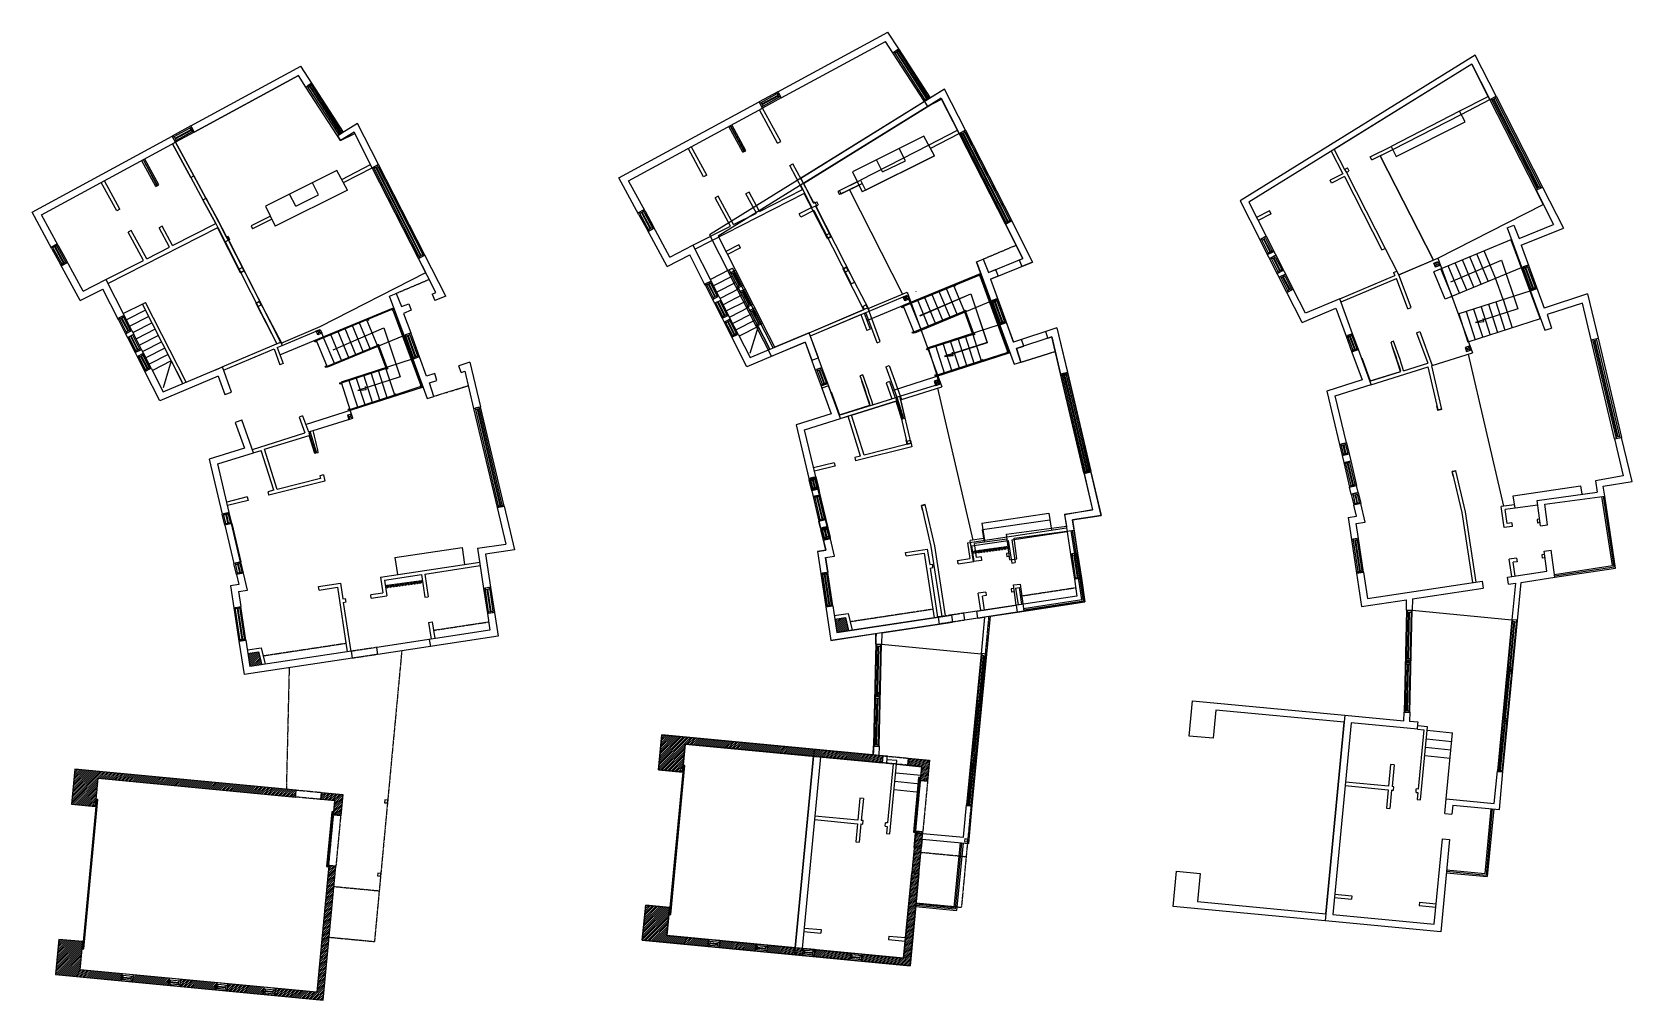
# Model space of a CAD drawing. Header units: inches. Extents: x -829 to 1431, y -48 to 1320.
import ezdxf

# ---------------------------------------------------------------- set-up
doc = ezdxf.new("R2010")
doc.units = ezdxf.units.IN
doc.header["$MEASUREMENT"] = 0
doc.linetypes.add('DASHED2', pattern=[0.375, 0.25, -0.125])
doc.linetypes.add('HIDDEN2', pattern=[0.1875, 0.125, -0.0625])
for name, color, linetype in [('0-import', 1, 'Continuous'), ('a-anno-dims', 68, 'Continuous'), ('a-anno-note', 15, 'Continuous'), ('a-clng-soff', 167, 'DASHED2'), ('a-deck', 87, 'Continuous'), ('a-door-garage', 5, 'Continuous'), ('a-flor-levl-01', 210, 'Continuous'), ('a-flor-levl-02', 216, 'Continuous'), ('a-glaz-ext', 155, 'Continuous'), ('a-glaz-frm', 156, 'Continuous'), ('a-mill-shlf', 78, 'DASHED2'), ('a-mill-step', 106, 'Continuous'), ('a-step-rise', 5, 'Continuous'), ('a-wall-below', 54, 'Continuous'), ('a-wall-conc', 42, 'Continuous'), ('a-wall-head', 58, 'DASHED2'), ('a-wall-int', 34, 'Continuous'), ('a-wall-low', 65, 'Continuous'), ('a-wall-new', 54, 'Continuous'), ('a-wall-new2', 54, 'Continuous'), ('a-wall-panl', 8, 'Continuous'), ('a-wall-patt', 229, 'Continuous'), ('s-cols-wood', 2, 'Continuous')]:
    doc.layers.add(name, color=color, linetype=linetype)
pattern_1 = [(45, (-24059772.783, -8673728.2047), (-1.41421356237, 1.41421356237), [])]
pattern_2 = [(45, (-24060602.0273, -8673776.6153), (-1.41421356237, 1.41421356237), [])]

msp = doc.modelspace()

# ---------------------------------------------------------------- hatches: boundary and pattern name
at = {"layer": 'a-wall-patt'}
h = msp.add_hatch(dxfattribs=at)
h.set_pattern_fill('ANSI31', color=256, scale=16, style=0)
h.set_pattern_definition([(45, (-24059772.783, -8673728.2047), (-1.41421356237, 1.41421356237), [])])
h.paths.add_polyline_path([(324.6, 473.9), (320.2, 492.4), (305.1, 490.1), (308, 471.3)])
h = msp.add_hatch(dxfattribs=at)
h.set_pattern_fill('ANSI31', color=256, scale=16, style=0)
h.set_pattern_definition([(45, (-24060602.0273, -8673776.6153), (-1.41421356237, 1.41421356237), [])])
h.paths.add_polyline_path([(-504.7, 425.5), (-509.1, 444), (-524.1, 441.7), (-521.3, 422.9)])
h = msp.add_hatch(dxfattribs=at)
h.set_pattern_fill('ANSI31', color=256, scale=16, style=0)
h.set_pattern_definition(pattern_1)
h.paths.add_polyline_path([(55.9, 276.9), (89.8, 273.7), (93.6, 313.5), (372.3, 287), (373.3, 296.9), (60.7, 326.7)])
h = msp.add_hatch(dxfattribs=at)
h.set_pattern_fill('ANSI31', color=256, scale=16, style=0)
h.set_pattern_definition(pattern_2)
h.paths.add_polyline_path([(-773.3, 228.5), (-739.5, 225.2), (-735.7, 265.1), (-456.9, 238.6), (-456, 248.5), (-768.6, 278.2)])
h = msp.add_hatch(dxfattribs=at)
h.set_pattern_fill('ANSI31', color=256, scale=16, style=0)
h.set_pattern_definition(pattern_1)
h.paths.add_polyline_path([(408.2, 283.6), (409.1, 293.5), (439, 290.7), (436.1, 260.8), (426.2, 261.8), (428.1, 281.7)])
h = msp.add_hatch(dxfattribs=at)
h.set_pattern_fill('ANSI31', color=256, scale=16, style=0)
h.set_pattern_definition(pattern_2)
h.paths.add_polyline_path([(-421.1, 235.2), (-420.1, 245.1), (-390.3, 242.3), (-393.1, 212.4), (-403.1, 213.4), (-401.2, 233.3)])
h = msp.add_hatch(dxfattribs=at)
h.set_pattern_fill('ANSI31', color=256, scale=16, style=0)
h.set_pattern_definition(pattern_1)
h.paths.add_polyline_path([(125.8, 27.1), (126.8, 37.1), (67.8, 42.7), (71.6, 82.5), (37.8, 85.7), (33, 36)])
h.paths.add_polyline_path([(192.7, 20.8), (193.7, 30.7), (142.7, 35.6), (141.7, 25.6)])
h.paths.add_polyline_path([(259.6, 14.4), (260.6, 24.4), (209.6, 29.2), (208.6, 19.3)])
h.paths.add_polyline_path([(343.4, 16.5), (342.4, 6.5), (411.3, 0), (429.3, 189.1), (419.4, 190.1), (402.3, 10.9)])
h.paths.add_polyline_path([(326.5, 8.1), (327.5, 18), (276.5, 22.9), (275.5, 12.9)])
h = msp.add_hatch(dxfattribs=at)
h.set_pattern_fill('ANSI31', color=256, scale=16, style=0)
h.set_pattern_definition(pattern_2)
h.paths.add_polyline_path([(-703.4, -21.3), (-702.5, -11.3), (-761.4, -5.7), (-757.6, 34.1), (-791.5, 37.3), (-796.2, -12.4)])
h.paths.add_polyline_path([(-636.5, -27.6), (-635.6, -17.7), (-686.5, -12.8), (-687.5, -22.8)])
h.paths.add_polyline_path([(-569.6, -34), (-568.7, -24), (-619.7, -19.2), (-620.6, -29.1)])
h.paths.add_polyline_path([(-485.9, -31.9), (-486.8, -41.9), (-417.9, -48.4), (-399.9, 140.7), (-409.9, 141.7), (-426.9, -37.5)])
h.paths.add_polyline_path([(-502.7, -40.3), (-501.8, -30.4), (-552.8, -25.5), (-553.7, -35.5)])

# ---------------------------------------------------------------- linework, layer by layer
for p, q in [((1112.1, 432.4), (1115.6, 428.9)), ((1115.6, 432.4), (1112.1, 428.9)), ((1262.6, 415.5), (1255.7, 416.2)), ((1262.9, 419), (1256, 419.7)), ((1262, 419.1), (1258.2, 416)), ((1258.5, 419.5), (1261.6, 415.6)), ((365.8, 384.4), (362.2, 381)), ((362.3, 384.5), (365.7, 380.9)), ((512.8, 367.6), (505.8, 368.2)), ((513.1, 371.1), (506.1, 371.7)), ((512.1, 371.2), (508.3, 368)), ((508.7, 371.5), (511.8, 367.7)), ((1255.7, 343.9), (1248.8, 344.5)), ((1256, 347.4), (1249.1, 348)), ((1255.1, 347.4), (1251.3, 344.3)), ((1251.6, 347.8), (1254.8, 344)), ((505.9, 295.9), (499, 296.6)), ((506.2, 299.4), (499.2, 300.1)), ((505.3, 299.5), (501.5, 296.3)), ((501.8, 299.8), (505, 296)), ((1249.1, 274), (1242.1, 274.7)), ((499.2, 226), (492.3, 226.7))]:
    msp.add_line(p, q)
at = {"layer": '0-import'}
for points in [[(1010.5, 1154.2), (1025.1, 1126), (1027.8, 1121.7), (1082.6, 1014.3), (1098.9, 982.2), (1101.6, 976.9), (1157, 1000.3), (1306.1, 1076.3), (1295.9, 1096.5), (1230.5, 1224.8), (1228.2, 1229.2), (1205, 1274.9), (1010.5, 1154.2)], [(1150.7, 997.7), (1075.5, 1145.2), (1093.4, 1154), (1190, 1203.8), (1230.5, 1224.8), (1205, 1274.9)], [(-568.5, 1057.8), (-554, 1029.6), (-551.2, 1025.3), (-496.5, 917.9), (-480.2, 885.8), (-477.4, 880.5), (-422.1, 904), (-272.9, 980), (-283.2, 1000.1), (-348.6, 1128.4), (-350.8, 1132.8), (-374.1, 1178.5), (-393.2, 1166.6), (-397.5, 1173.4), (-442.2, 1242.4), (-452.6, 1258.6), (-600, 1178.6), (-626.4, 1164.3), (-600.6, 1116.8), (-583.5, 1085.2), (-568.5, 1057.8)], [(256.9, 1113.2), (260.7, 1106.2), (455.2, 1226.9), (478.4, 1181.2), (480.7, 1176.8), (546.1, 1048.5), (555, 1053), (489.6, 1181.3), (460, 1239.3), (256.9, 1113.2)], [(-626.4, 1164.3), (-630.8, 1161.9), (-605, 1114.5), (-587.8, 1082.9), (-569.6, 1049.3), (-566.9, 1043.9), (-556.5, 1023.5), (-483.5, 879.3), (-478.1, 881.6), (-478, 881.6), (-480.2, 885.8), (-551.2, 1025.3), (-554, 1029.6), (-568.5, 1057.8), (-583.5, 1085.2), (-600.6, 1116.8), (-626.4, 1164.3)]]:
    msp.add_lwpolyline(points, dxfattribs=at)
at = {"layer": 'a-anno-dims'}
for p, q in [((1153.8, 987.9), (1157.1, 995.8)), ((1151.5, 993.5), (1159.4, 990.2)), ((401.6, 945.9), (409.4, 942.7)), ((401.7, 945.5), (409.6, 942.3)), ((403.9, 940.4), (407.1, 948.2)), ((404, 940), (407.3, 947.8)), ((-427.7, 897.5), (-419.8, 894.3)), ((-425.4, 892), (-422.1, 899.8)), ((1195.6, 874.2), (1203.2, 870.3)), ((1197.5, 868.5), (1201.3, 876.1)), ((445.6, 826.7), (453.2, 822.8)), ((445.8, 826.2), (453.3, 822.4)), ((447.5, 821), (451.3, 828.5)), ((447.6, 820.5), (451.5, 828.1)), ((-383.6, 778.3), (-376.1, 774.4)), ((-381.8, 772.5), (-377.9, 780.1)), ((281.2, 673.6), (294.1, 619.1)), ((282.2, 673.8), (295.1, 619.3)), ((-548, 625.2), (-535.1, 570.7)), ((-547, 625.4), (-534.1, 570.9)), ((561.3, 509.8), (562.8, 499.9)), ((-267.9, 461.3), (-266.4, 451.5))]:
    msp.add_line(p, q, dxfattribs=at)
at = {"layer": 'a-anno-note'}
for points in [[(425.3, 919.4), (497.3, 950.2), (520.3, 881.1), (460.1, 861.9), (471.9, 863.5), (471.1, 867.5)], [(-403.9, 871), (-332, 901.8), (-308.9, 832.7), (-369.1, 813.5), (-357.3, 815), (-358.1, 819.1)]]:
    msp.add_lwpolyline(points, dxfattribs=at)
at = {"layer": 'a-clng-soff'}
for p, q in [((514.5, 999.1), (561.2, 1018.9)), ((-314.8, 950.7), (-268.1, 970.5)), ((568, 853.5), (616.3, 868.6)), ((-261.3, 805.1), (-212.9, 820.2)), ((522.5, 493.8), (483.9, 82.7)), ((363.3, 469.6), (359.4, 298.6)), ((-306.8, 445.3), (-345.4, 34.3)), ((-465.9, 421.2), (-469.9, 250.2)), ((426.6, 160.5), (490.6, 154.4)), ((-402.7, 112.1), (-338.6, 106)), ((419.8, 88.8), (483.9, 82.7)), ((-409.5, 40.4), (-345.4, 34.3))]:
    msp.add_line(p, q, dxfattribs=at)
at = {"layer": 'a-deck'}
for p, q in [((1403.7, 565.7), (1388.9, 663.5)), ((1406, 564), (1390.9, 663.8)), ((1408.3, 562.3), (1392.9, 664.1)), ((653.9, 517.7), (639.1, 615.5)), ((656.2, 516), (641.1, 615.8)), ((658.5, 514.4), (643, 616.1)), ((1321.7, 553.3), (1403.7, 565.7)), ((1322, 551.3), (1406, 564)), ((1322.3, 549.3), (1408.3, 562.3)), ((571.8, 505.3), (653.9, 517.7)), ((572.1, 503.3), (656.2, 516)), ((572.4, 501.3), (658.5, 514.4)), ((1232, 222), (1223.3, 130.5)), ((1234, 221.9), (1225.1, 128.3)), ((1236, 221.7), (1226.9, 126.1)), ((482.2, 174.1), (473.4, 82.5)), ((484.2, 173.9), (475.2, 80.3)), ((486.2, 173.7), (477, 78.1)), ((1169.1, 131.6), (1226.9, 126.1)), ((1169.3, 133.6), (1225.1, 128.3)), ((1169.5, 135.6), (1223.3, 130.5)), ((419.3, 83.6), (477, 78.1)), ((419.5, 85.6), (475.2, 80.3)), ((419.7, 87.6), (473.4, 82.5))]:
    msp.add_line(p, q, dxfattribs=at)
at = {"layer": 'a-door-garage'}
for points in [[(71.2, 72.5), (73.2, 72.3), (93.2, 283.4), (91.2, 283.6)], [(-758.1, 24.1), (-756.1, 23.9), (-736, 235), (-738, 235.2)]]:
    msp.add_lwpolyline(points, close=True, dxfattribs=at)
at = {"layer": 'a-flor-levl-01'}
for points in [[(1175.3, 966.9), (1247.2, 997.8), (1270.3, 928.6), (1210.1, 909.5), (1221.9, 911), (1221.1, 915.1)], [(425.5, 918.9), (497.4, 949.8), (520.5, 880.7), (460.3, 861.5), (472.1, 863), (471.3, 867.1)]]:
    msp.add_lwpolyline(points, dxfattribs=at)
at = {"layer": 'a-flor-levl-02'}
for p, q in [((1075.5, 1145.2), (1150.7, 997.7)), ((325.7, 1097.2), (400.9, 949.7)), ((1102.1, 977), (1157, 1000.3)), ((1157, 1000.3), (1206.1, 866.5)), ((352.3, 929.1), (407.2, 952.4)), ((407.2, 952.4), (456.3, 818.5)), ((1149.2, 848.7), (1206.1, 866.5)), ((1250.2, 649.8), (1200.6, 864.8)), ((399.4, 800.7), (456.3, 818.5)), ((500.4, 601.9), (450.7, 816.8))]:
    msp.add_line(p, q, dxfattribs=at)
at = {"layer": 'a-glaz-ext'}
for p, q in [((1295.9, 1096.5), (1230.5, 1224.8)), ((1232.3, 1225.7), (1297.7, 1097.4)), ((1233.2, 1223.9), (1238.5, 1226.6)), ((1299, 1100.3), (1235.4, 1225.1)), ((1299.9, 1100.7), (1236.3, 1225.5)), ((1303, 1100.1), (1237.6, 1228.4)), ((1239.4, 1229.3), (1304.8, 1101)), ((546.1, 1048.5), (480.7, 1176.8)), ((482.5, 1177.7), (547.8, 1049.4)), ((483.4, 1176), (488.7, 1178.7)), ((549.2, 1052.3), (485.6, 1177.1)), ((550.1, 1052.8), (486.5, 1177.5)), ((553.2, 1052.1), (487.8, 1180.5)), ((489.6, 1181.3), (555, 1053)), ((1296.8, 1099.2), (1302.1, 1101.9)), ((546.9, 1051.2), (552.3, 1053.9)), ((1406.8, 744.8), (1373.6, 884.9)), ((1375.6, 885.4), (1408.8, 745.3)), ((1376, 883.4), (1381.9, 884.8)), ((1410.7, 747.8), (1378.5, 884)), ((1411.7, 748), (1379.5, 884.2)), ((1414.6, 746.6), (1381.4, 886.8)), ((1383.4, 887.2), (1416.5, 747.1)), ((657, 696.8), (623.8, 837)), ((625.8, 837.4), (658.9, 697.3)), ((626.2, 835.5), (632.1, 836.9)), ((664.8, 698.7), (631.6, 838.8)), ((633.6, 839.3), (666.7, 699.1)), ((660.9, 699.8), (628.7, 836)), ((661.9, 700), (629.6, 836.3)), ((1408.3, 747.2), (1414.1, 748.6)), ((658.5, 699.2), (664.3, 700.6))]:
    msp.add_line(p, q, dxfattribs=at)
at = {"layer": 'a-glaz-frm'}
for p, q in [((431.8, 1221.8), (387.1, 1290.8)), ((389.9, 1290.3), (432.4, 1224.5)), ((392, 1291.6), (434.5, 1225.8)), ((392.8, 1292.2), (435.3, 1226.4)), ((437.5, 1227.7), (394.9, 1293.5)), ((440.3, 1227.1), (395.5, 1296.3)), ((-436.5, 1243.7), (-393.9, 1178)), ((-391.8, 1179.3), (-434.4, 1245.1)), ((-389, 1178.7), (-433.8, 1247.9)), ((-397.5, 1173.4), (-442.2, 1242.4)), ((-439.4, 1241.8), (-396.8, 1176.1)), ((-437.3, 1243.2), (-394.8, 1177.4)), ((224.5, 1235.8), (198.1, 1221.5)), ((200.8, 1220.7), (223.7, 1233.1)), ((202, 1218.5), (224.8, 1230.9)), ((202.5, 1217.7), (225.3, 1230.1)), ((229.1, 1227), (202.7, 1212.7)), ((226.5, 1227.9), (203.7, 1215.5)), ((-604.8, 1187.4), (-631.1, 1173.1)), ((-628.4, 1172.3), (-605.6, 1184.7)), ((-627.2, 1170.1), (-604.4, 1182.5)), ((-626.8, 1169.2), (-603.9, 1181.6)), ((-600.2, 1178.6), (-626.5, 1164.3)), ((-602.7, 1179.4), (-625.6, 1167)), ((480.7, 1176.8), (546.1, 1048.5)), ((546.9, 1051.2), (483.4, 1175.9)), ((549.2, 1052.3), (485.6, 1177.1)), ((550.1, 1052.8), (486.5, 1177.5)), ((488.7, 1178.6), (552.3, 1053.9)), ((555, 1053), (489.6, 1181.3)), ((-274.3, 1004.6), (-339.6, 1132.9)), ((-348.6, 1128.4), (-283.2, 1000.1)), ((-282.3, 1002.8), (-345.9, 1127.5)), ((-280.1, 1003.9), (-343.6, 1128.6)), ((-279.2, 1004.4), (-342.7, 1129.1)), ((-340.5, 1130.2), (-277, 1005.5)), ((42.9, 1039.2), (28.6, 1065.5)), ((31.7, 1065), (44.1, 1042.1)), ((32.6, 1065.4), (45, 1042.6)), ((33.9, 1068.4), (48.2, 1042)), ((37, 1066.7), (48.5, 1045.6)), ((48.5, 1045.6), (37, 1066.7)), ((28.3, 1061.9), (39.7, 1040.9)), ((28.3, 1061.9), (39.7, 1040.9)), ((-795.4, 1020), (-781.1, 993.6)), ((-792.2, 1018.3), (-780.7, 997.2)), ((-780.7, 997.2), (-792.2, 1018.3)), ((943.8, 952.1), (905.6, 1026.9)), ((908.3, 1026.1), (917.4, 1008.2)), ((910.5, 1027.2), (919.6, 1009.4)), ((911.4, 1027.7), (920.5, 1009.8)), ((913.7, 1028.8), (922.7, 1011)), ((914.5, 1031.5), (952.7, 956.6)), ((-801, 1013.5), (-789.5, 992.4)), ((-801, 1013.5), (-789.5, 992.4)), ((-786.3, 990.8), (-800.7, 1017.1)), ((-797.5, 1016.6), (-785.1, 993.7)), ((-796.6, 1017), (-784.2, 994.2)), ((916.5, 1005.5), (925.4, 1010.1)), ((919.3, 1000.2), (928.2, 1004.8)), ((921.9, 999.3), (931, 981.5)), ((924.2, 1000.5), (933.2, 982.6)), ((925.1, 1000.9), (934.1, 983.1)), ((927.3, 1002.1), (936.4, 984.2)), ((193.9, 904.1), (155.8, 979)), ((158.5, 978.1), (167.6, 960.3)), ((160.7, 979.2), (169.8, 961.4)), ((161.6, 979.7), (170.7, 961.9)), ((163.8, 980.8), (172.9, 963)), ((164.7, 983.5), (202.9, 908.6)), ((930.1, 978.8), (939.1, 983.4)), ((932.9, 973.5), (941.8, 978)), ((935.6, 972.6), (944.6, 954.8)), ((937.8, 973.7), (946.9, 955.9)), ((938.7, 974.2), (947.8, 956.4)), ((940.9, 975.3), (950, 957.5)), ((1275.6, 987.3), (1287.7, 954.3)), ((1288.9, 956.9), (1278.2, 986.1)), ((1291.2, 957.8), (1280.6, 987)), ((1292.2, 958.1), (1281.6, 987.3)), ((1283.8, 988.2), (1294.5, 959)), ((1285, 990.7), (1297.1, 957.8)), ((121.3, 963.5), (132.2, 942.1)), ((133.9, 943), (124, 962.6)), ((126.2, 963.7), (135.3, 945.9)), ((127.1, 964.2), (136.2, 946.4)), ((129.3, 965.3), (139.3, 945.7)), ((141.1, 946.6), (130.2, 968)), ((166.7, 957.6), (175.6, 962.1)), ((169.4, 952.2), (178.3, 956.8)), ((172.1, 951.4), (181.2, 933.5)), ((174.3, 952.5), (183.4, 934.7)), ((175.2, 953), (184.3, 935.1)), ((177.5, 954.1), (186.5, 936.3)), ((134.9, 936.8), (145.8, 915.4)), ((147.6, 916.3), (136.7, 937.7)), ((138.9, 938.8), (148.9, 919.2)), ((139.8, 939.3), (149.8, 919.7)), ((142, 940.4), (152.9, 919)), ((154.7, 919.9), (143.8, 941.3)), ((180.3, 930.8), (189.2, 935.4)), ((183.1, 925.5), (192, 930)), ((191.1, 927.3), (200.2, 909.5)), ((525.7, 939.8), (537.9, 906.3)), ((525.8, 939.3), (537.9, 906.3)), ((539.2, 908.5), (528.2, 938.6)), ((539.1, 908.9), (528.4, 938.1)), ((541.6, 909.4), (530.7, 939.4)), ((541.4, 909.8), (530.8, 939)), ((542.5, 909.7), (531.6, 939.8)), ((542.4, 910.1), (531.8, 939.4)), ((533.8, 940.6), (544.9, 910.6)), ((534, 940.2), (544.7, 911)), ((535.2, 942.7), (547.3, 909.8)), ((535.2, 942.7), (547.3, 909.8)), ((-708, 915.1), (-697.1, 893.7)), ((-695.3, 894.6), (-705.3, 914.2)), ((-703.1, 915.3), (-694, 897.5)), ((-702.2, 915.8), (-693.1, 898)), ((-699.9, 916.9), (-690, 897.3)), ((-688.2, 898.2), (-699.1, 919.6)), ((148.5, 910), (159.4, 888.6)), ((161.2, 889.5), (150.3, 910.9)), ((153.4, 910.3), (162.5, 892.5)), ((154.3, 910.7), (163.4, 892.9)), ((155.6, 913.7), (166.5, 892.3)), ((168.3, 893.2), (157.4, 914.6)), ((185.7, 924.6), (194.8, 906.8)), ((188, 925.8), (197, 907.9)), ((188.9, 926.2), (197.9, 908.4)), ((-694.4, 888.3), (-683.5, 867)), ((-681.7, 867.9), (-692.6, 889.3)), ((-690.3, 890.4), (-680.4, 870.8)), ((-689.5, 890.8), (-679.5, 871.2)), ((-687.2, 892), (-676.3, 870.6)), ((-674.6, 871.5), (-685.4, 892.9)), ((-303.5, 891.4), (-291.3, 857.9)), ((-290, 860.1), (-301, 890.1)), ((-287.7, 861), (-298.6, 891)), ((-286.7, 861.3), (-297.6, 891.4)), ((-295.4, 892.2), (-284.4, 862.2)), ((-294.1, 894.3), (-282, 861.4)), ((1027.3, 890.3), (1035.6, 867.7)), ((1029.9, 889.1), (1036.8, 870.3)), ((1032.2, 889.9), (1039.1, 871.1)), ((1033.2, 890.3), (1040.1, 871.5)), ((1035.5, 891.1), (1042.4, 872.3)), ((1045, 871.1), (1036.7, 893.7)), ((-680.7, 861.6), (-669.8, 840.2)), ((-668.1, 841.1), (-679, 862.5)), ((-675.8, 861.9), (-666.7, 844.1)), ((-674.9, 862.3), (-665.8, 844.5)), ((-673.6, 865.2), (-662.7, 843.9)), ((-660.9, 844.8), (-671.8, 866.2)), ((277.5, 842.3), (285.8, 819.7)), ((280.1, 841.1), (287, 822.3)), ((282.4, 842), (289.3, 823.1)), ((283.4, 842.3), (290.2, 823.5)), ((285.7, 843.2), (292.6, 824.3)), ((295.2, 823.1), (286.9, 845.7)), ((666.9, 698.4), (633.7, 838.6)), ((624, 836.3), (657.2, 696.1)), ((626.4, 834.8), (658.6, 698.5)), ((628.8, 835.3), (661.1, 699.1)), ((629.8, 835.6), (662.1, 699.3)), ((664.5, 699.9), (632.2, 836.2)), ((-205.3, 787.8), (-172.1, 647.7)), ((-202.8, 786.4), (-170.6, 650.1)), ((-200.4, 786.9), (-168.2, 650.7)), ((-199.4, 787.2), (-167.2, 650.9)), ((-164.8, 651.5), (-197, 787.7)), ((-162.3, 650), (-195.5, 790.1)), ((1018.2, 737), (1021.9, 721.4)), ((1020.6, 735.5), (1023.3, 723.8)), ((1023, 736.1), (1025.8, 724.4)), ((1024, 736.3), (1026.7, 724.6)), ((1026.4, 736.9), (1029.2, 725.2)), ((1027.9, 739.3), (1031.6, 723.7)), ((1028.4, 737.3), (1028.4, 737.3)), ((1024.1, 711.7), (1032.4, 676.6)), ((1026.5, 710.2), (1033.9, 679.1)), ((1029, 710.8), (1036.4, 679.6)), ((1030, 711), (1037.3, 679.9)), ((1032.4, 711.6), (1039.8, 680.4)), ((1033.9, 714), (1042.2, 679)), ((268.3, 689), (272, 673.4)), ((272.5, 671.5), (268.8, 687.1)), ((270.8, 687.5), (273.5, 675.9)), ((274.4, 672), (271.2, 685.6)), ((273.2, 688.1), (275.9, 676.4)), ((273.6, 686.2), (276.4, 674.5)), ((274.2, 688.3), (276.9, 676.7)), ((274.6, 686.4), (277.4, 674.7)), ((276.6, 688.9), (279.4, 677.2)), ((277, 687), (280.3, 673.3)), ((278.1, 691.3), (281.8, 675.7)), ((282.2, 673.8), (278.5, 689.4)), ((278.5, 689.4), (278.5, 689.4)), ((274.3, 663.7), (282.6, 628.7)), ((276.7, 662.2), (284.1, 631.1)), ((279.2, 662.8), (286.5, 631.7)), ((280.1, 663), (287.5, 631.9)), ((282.6, 663.6), (289.9, 632.5)), ((284.1, 666), (292.4, 631)), ((1034.7, 666.9), (1038.4, 651.3)), ((1037.2, 665.4), (1039.9, 653.8)), ((1039.6, 666), (1042.4, 654.3)), ((1040.6, 666.2), (1043.3, 654.6)), ((1043, 666.8), (1045.8, 655.1)), ((1044.5, 669.2), (1048.2, 653.7)), ((-556.8, 623.1), (-560.4, 638.7)), ((-554.8, 623.5), (-558, 637.2)), ((-555.6, 637.7), (-552.8, 626.1)), ((-554.6, 638), (-551.9, 626.3)), ((-552.2, 638.6), (-549, 624.9)), ((-547, 625.4), (-550.7, 641)), ((284.9, 618.9), (288.6, 603.4)), ((289.1, 601.4), (285.4, 617)), ((287.3, 617.5), (290.1, 605.8)), ((291, 601.9), (287.8, 615.5)), ((289.8, 618), (292.5, 606.4)), ((290.2, 616.1), (293, 604.4)), ((290.7, 618.3), (293.5, 606.6)), ((291.2, 616.3), (294, 604.6)), ((293.2, 618.8), (295.9, 607.2)), ((293.6, 616.9), (296.9, 603.3)), ((294.7, 621.3), (298.3, 605.7)), ((298.8, 603.7), (295.1, 619.3)), ((1035, 602.7), (1042.2, 555.3)), ((1037.3, 601), (1043.9, 557.5)), ((1039.8, 601.4), (1046.4, 557.9)), ((1040.8, 601.5), (1047.3, 558)), ((1043.2, 601.9), (1049.8, 558.4)), ((1052.1, 556.7), (1044.9, 604.2)), ((-540.2, 553), (-543.9, 568.6)), ((-538.2, 553.5), (-541.4, 567.1)), ((-539, 567.7), (-536.3, 556)), ((-538, 567.9), (-535.3, 556.2)), ((-535.6, 568.5), (-532.4, 554.9)), ((-530.4, 555.3), (-534.1, 570.9)), ((638.1, 582), (643.5, 546.4)), ((645.2, 548.7), (640.3, 582.1)), ((647.7, 549.1), (643, 580.7)), ((648.7, 549.3), (644, 580.9)), ((646.2, 583), (651.1, 549.6)), ((648, 583.5), (653.4, 547.9)), ((285.2, 554.7), (292.4, 507.3)), ((285.2, 554.7), (292.4, 507.3)), ((294.4, 507.6), (287.2, 555)), ((287.5, 553.1), (294.1, 509.6)), ((289.9, 553.4), (296.5, 509.9)), ((289.9, 553.4), (296.5, 509.9)), ((290.9, 553.6), (297.5, 510.1)), ((290.9, 553.6), (297.5, 510.1)), ((293.1, 555.9), (300.3, 508.5)), ((293.4, 554), (300, 510.5)), ((302.3, 508.8), (295.1, 556.2)), ((302.3, 508.8), (295.1, 556.2)), ((-191.2, 533.6), (-185.8, 498)), ((-184.1, 500.3), (-188.9, 533.7)), ((-181.5, 500.7), (-186.2, 532.3)), ((-180.5, 500.8), (-185.2, 532.5)), ((-183, 534.6), (-178.1, 501.2)), ((-181.3, 535.1), (-175.9, 499.5)), ((-544.1, 506.3), (-536.9, 458.9)), ((-534.9, 459.2), (-542.1, 506.6)), ((-539.3, 505), (-532.7, 461.5)), ((-538.3, 505.2), (-531.7, 461.7)), ((-536.1, 507.5), (-528.9, 460.1)), ((-527, 460.4), (-534.2, 507.8)), ((1112.7, 502.8), (1109.5, 358.7)), ((1113.7, 502.7), (1110.5, 358.7)), ((1113.6, 500.1), (1119.6, 499.9)), ((1114.7, 434.4), (1116.1, 500)), ((1115.7, 434.4), (1117.1, 500)), ((1116.5, 358.6), (1119.7, 502.6)), ((1117.5, 358.6), (1120.7, 502.6)), ((1261.6, 489.1), (1241.2, 275.4)), ((1262.7, 489.6), (1242.1, 274.7)), ((1248.1, 274.1), (1268.6, 489.1)), ((1249.1, 274.7), (1269.6, 488.3)), ((1258.6, 421.2), (1264.9, 486.7)), ((1259.6, 421.1), (1265.9, 486.6)), ((1262.4, 487), (1268.4, 486.4)), ((362.9, 454.8), (359.7, 310.8)), ((363.9, 454.8), (360.7, 310.7)), ((366.7, 310.6), (369.9, 454.6)), ((367.7, 310.6), (370.9, 454.6)), ((363.8, 452.1), (369.8, 452)), ((364.9, 386.4), (366.3, 452)), ((365.9, 386.4), (367.3, 452)), ((511.8, 441.1), (491.3, 227.5)), ((512.8, 441.7), (492.3, 226.7)), ((498.2, 226.1), (518.8, 441.1)), ((499.3, 226.7), (519.8, 440.4)), ((508.8, 373.2), (515.1, 438.8)), ((509.8, 373.1), (516.1, 438.7)), ((512.6, 439), (518.6, 438.4)), ((1111.1, 432.5), (1119.1, 432.3)), ((1112.2, 434.4), (1118.2, 434.3)), ((1115.6, 432.4), (1115.6, 428.9)), ((1111.1, 429), (1119.1, 428.8)), ((1112, 426.3), (1118, 426.2)), ((1113, 360.7), (1114.5, 426.3)), ((1114, 360.6), (1115.5, 426.3)), ((1251.8, 349.5), (1258, 414.2)), ((1252.8, 349.4), (1259, 414.1)), ((1261.5, 413.9), (1255.5, 414.5)), ((1262.1, 420.9), (1256.1, 421.4)), ((1258.2, 416), (1258.5, 419.5)), ((361.3, 384.5), (369.3, 384.3)), ((362.4, 386.5), (368.4, 386.3)), ((365.8, 384.4), (365.7, 380.9)), ((361.2, 381), (369.2, 380.8)), ((362.2, 378.4), (368.2, 378.2)), ((363.2, 312.7), (364.7, 378.3)), ((364.2, 312.7), (365.7, 378.3)), ((501.9, 301.6), (508.1, 366.3)), ((502.9, 301.5), (509.1, 366.2)), ((511.6, 365.9), (505.7, 366.5)), ((512.3, 372.9), (506.3, 373.5)), ((508.3, 368), (508.7, 371.5)), ((1110.5, 360.7), (1116.5, 360.6)), ((1110.5, 358.7), (1116.5, 358.6)), ((1244.8, 276.4), (1251.1, 342.6)), ((1245.8, 276.3), (1252.1, 342.5)), ((1254.6, 342.2), (1248.6, 342.8)), ((1255.3, 349.2), (1249.3, 349.8)), ((1251.3, 344.3), (1251.6, 347.8)), ((360.7, 312.7), (366.7, 312.6)), ((360.7, 310.7), (366.7, 310.6)), ((494.9, 228.4), (501.3, 294.6)), ((495.9, 228.3), (502.3, 294.5)), ((504.8, 294.3), (498.8, 294.8)), ((505.5, 301.2), (499.5, 301.8)), ((501.5, 296.3), (501.8, 299.8)), ((1242.3, 276.6), (1248.2, 276.1)), ((492.5, 228.7), (498.4, 228.1)), ((141.7, 25.6), (125.8, 27.1)), ((142.7, 35.6), (126.8, 37.1)), ((141.9, 27.6), (128, 28.9)), ((128.2, 31.4), (140.2, 30.3)), ((128.3, 32.4), (140.3, 31.3)), ((128.6, 34.9), (142.5, 33.6)), ((209.6, 29.2), (193.7, 30.7)), ((195.1, 25.1), (207.1, 23.9)), ((195.2, 26.1), (207.2, 24.9)), ((195.5, 28.6), (209.4, 27.2)), ((276.5, 22.9), (260.6, 24.4)), ((208.6, 19.3), (192.7, 20.8)), ((208.8, 21.3), (194.9, 22.6)), ((275.5, 12.9), (259.6, 14.4)), ((275.7, 14.9), (261.8, 16.2)), ((262, 18.7), (274, 17.6)), ((262.1, 19.7), (274.1, 18.6)), ((262.4, 22.2), (276.3, 20.9)), ((342.4, 6.5), (326.5, 8.1)), ((343.4, 16.5), (327.5, 18)), ((342.6, 8.5), (328.7, 9.9)), ((328.9, 12.4), (340.9, 11.2)), ((329, 13.3), (341, 12.2)), ((329.3, 15.8), (343.2, 14.5)), ((-687.5, -22.8), (-703.4, -21.3)), ((-686.5, -12.8), (-702.5, -11.3)), ((-687.3, -20.8), (-701.2, -19.5)), ((-701, -17), (-689.1, -18.1)), ((-700.9, -16), (-689, -17.1)), ((-700.7, -13.5), (-686.7, -14.8)), ((-619.7, -19.2), (-635.6, -17.7)), ((-634, -22.3), (-622.1, -23.5)), ((-633.8, -19.9), (-619.8, -21.2)), ((-620.6, -29.1), (-636.5, -27.6)), ((-620.4, -27.1), (-634.3, -25.8)), ((-634.1, -23.3), (-622.2, -24.5)), ((-553.7, -35.5), (-569.6, -34)), ((-552.8, -25.5), (-568.7, -24)), ((-553.5, -33.5), (-567.4, -32.2)), ((-567.2, -29.7), (-555.3, -30.8)), ((-567.1, -28.7), (-555.2, -29.8)), ((-566.9, -26.2), (-552.9, -27.5)), ((-486.8, -41.9), (-502.7, -40.3)), ((-485.9, -31.9), (-501.8, -30.4)), ((-486.6, -39.9), (-500.5, -38.5)), ((-500.3, -36.1), (-488.4, -37.2)), ((-500.2, -35.1), (-488.3, -36.2)), ((-500, -32.6), (-486, -33.9))]:
    msp.add_line(p, q, dxfattribs=at)
for points in [[(388.8, 1291.9), (389.9, 1290.3), (394.9, 1293.5), (393.8, 1295.2)], [(-440.5, 1243.5), (-439.4, 1241.8), (-434.4, 1245.1), (-435.4, 1246.8)], [(223.7, 1233.1), (225.4, 1234.1), (228.3, 1228.8), (226.5, 1227.9)], [(433.5, 1222.8), (432.4, 1224.5), (437.5, 1227.7), (438.6, 1226)], [(199.1, 1219.8), (200.8, 1220.7), (203.7, 1215.5), (201.9, 1214.5)], [(-605.6, 1184.7), (-603.8, 1185.7), (-601, 1180.4), (-602.7, 1179.4)], [(-395.8, 1174.4), (-396.8, 1176.1), (-391.7, 1179.3), (-390.7, 1177.6)], [(482.5, 1177.7), (483.4, 1175.9), (488.7, 1178.6), (487.8, 1180.4)], [(-630.2, 1171.4), (-628.4, 1172.3), (-625.6, 1167), (-627.3, 1166.1)], [(-346.8, 1129.3), (-345.9, 1127.5), (-340.5, 1130.2), (-341.4, 1132)], [(33.9, 1068.4), (34.8, 1066.6), (29.5, 1063.8), (28.6, 1065.5)], [(47.2, 1043.8), (48.2, 1042), (42.9, 1039.2), (41.9, 1040.9)], [(547.8, 1049.4), (546.9, 1051.2), (552.3, 1053.9), (553.2, 1052.1)], [(-795.4, 1020), (-794.4, 1018.2), (-799.7, 1015.4), (-800.7, 1017.1)], [(907.4, 1027.8), (908.3, 1026.1), (913.7, 1028.8), (912.8, 1030.6)], [(-782, 995.4), (-781.1, 993.6), (-786.3, 990.8), (-787.3, 992.5)], [(-281.4, 1001), (-282.3, 1002.8), (-277, 1005.5), (-276.1, 1003.7)], [(918.3, 1006.5), (917.4, 1008.2), (922.7, 1011), (923.6, 1009.2)], [(921, 1001.1), (921.9, 999.3), (927.3, 1002.1), (926.4, 1003.8)], [(157.6, 979.9), (158.5, 978.1), (163.8, 980.8), (162.9, 982.6)], [(931.9, 979.7), (931, 981.5), (936.4, 984.2), (937.3, 982.4)], [(934.7, 974.4), (935.6, 972.6), (940.9, 975.3), (940, 977.1)], [(1277.5, 988), (1278.2, 986.1), (1283.8, 988.2), (1283.1, 990)], [(128.4, 967.1), (129.3, 965.3), (124, 962.6), (123, 964.4)], [(168.5, 958.5), (167.6, 960.3), (172.9, 963), (173.8, 961.2)], [(171.2, 953.1), (172.1, 951.4), (177.5, 954.1), (176.6, 955.9)], [(945.5, 953), (944.6, 954.8), (950, 957.5), (950.9, 955.7)], [(1289.6, 955), (1288.9, 956.9), (1294.5, 959), (1295.2, 957.1)], [(138.4, 947.5), (139.3, 945.7), (133.9, 943), (133, 944.8)], [(182.1, 931.8), (181.2, 933.5), (186.5, 936.3), (187.4, 934.5)], [(184.8, 926.4), (185.7, 924.6), (191.1, 927.3), (190.2, 929.1)], [(527.5, 940.4), (528.2, 938.6), (533.8, 940.6), (533.2, 942.5)], [(527.7, 940), (528.4, 938.1), (534, 940.2), (533.3, 942.1)], [(-700.9, 918.7), (-699.9, 916.9), (-705.3, 914.2), (-706.2, 916)], [(152, 920.8), (152.9, 919), (147.6, 916.3), (146.7, 918.1)], [(155.6, 913.7), (156.5, 911.9), (151.2, 909.2), (150.3, 910.9)], [(195.7, 905), (194.8, 906.8), (200.2, 909.5), (201.1, 907.7)], [(539.8, 907), (539.1, 908.9), (544.7, 911), (545.4, 909.1)], [(539.9, 906.6), (539.2, 908.5), (544.9, 910.6), (545.6, 908.7)], [(-690.9, 899.1), (-690, 897.3), (-695.3, 894.6), (-696.2, 896.4)], [(-301.7, 892), (-301, 890.1), (-295.4, 892.2), (-296.1, 894.1)], [(165.6, 894), (166.5, 892.3), (161.2, 889.5), (160.3, 891.3)], [(1029.2, 891), (1029.9, 889.1), (1035.5, 891.1), (1034.9, 893)], [(-677.2, 872.4), (-676.3, 870.6), (-681.7, 867.9), (-682.6, 869.7)], [(-673.6, 865.2), (-672.7, 863.5), (-678, 860.7), (-679, 862.5)], [(-289.3, 858.2), (-290, 860.1), (-284.4, 862.2), (-283.7, 860.3)], [(1037.5, 868.4), (1036.8, 870.3), (1042.4, 872.3), (1043.1, 870.4)], [(-663.6, 845.6), (-662.7, 843.9), (-668.1, 841.1), (-669, 842.9)], [(279.4, 843), (280.1, 841.1), (285.7, 843.2), (285, 845)], [(625.9, 836.7), (626.4, 834.8), (632.2, 836.2), (631.8, 838.1)], [(287.6, 820.4), (287, 822.3), (292.6, 824.3), (293.3, 822.5)], [(-203.3, 788.3), (-202.8, 786.4), (-197, 787.7), (-197.5, 789.7)], [(1020.1, 737.4), (1020.6, 735.5), (1026.4, 736.9), (1026, 738.8)], [(1023.8, 721.9), (1023.3, 723.8), (1029.2, 725.2), (1029.6, 723.3)], [(1026.5, 710.2), (1026.1, 712.1), (1031.9, 713.5), (1032.4, 711.6)], [(270.3, 689.5), (270.8, 687.5), (276.6, 688.9), (276.1, 690.9)], [(276.6, 688.9), (277, 687), (271.2, 685.6), (270.7, 687.5)], [(659.1, 696.6), (658.6, 698.5), (664.5, 699.9), (664.9, 698)], [(1034.4, 677.1), (1033.9, 679.1), (1039.8, 680.4), (1040.2, 678.5)], [(274, 673.9), (273.5, 675.9), (279.4, 677.2), (279.8, 675.3)], [(279.8, 675.3), (280.3, 673.3), (274.4, 672), (274, 673.9)], [(276.7, 662.2), (276.3, 664.2), (282.1, 665.6), (282.6, 663.6)], [(1036.7, 667.4), (1037.2, 665.4), (1043, 666.8), (1042.5, 668.8)], [(-552.7, 640.5), (-552.2, 638.6), (-558, 637.2), (-558.5, 639.1)], [(-170.1, 648.2), (-170.6, 650.1), (-164.8, 651.5), (-164.3, 649.6)], [(1040.4, 651.8), (1039.9, 653.8), (1045.8, 655.1), (1046.2, 653.2)], [(-549.4, 626.9), (-549, 624.9), (-554.8, 623.5), (-555.3, 625.5)], [(284.6, 629.1), (284.1, 631.1), (289.9, 632.5), (290.4, 630.5)], [(286.9, 619.4), (287.3, 617.5), (293.2, 618.8), (292.7, 620.8)], [(293.2, 618.8), (293.6, 616.9), (287.8, 615.5), (287.3, 617.5)], [(290.6, 603.8), (290.1, 605.8), (295.9, 607.2), (296.4, 605.2)], [(296.4, 605.2), (296.9, 603.3), (291, 601.9), (290.6, 603.8)], [(1037, 603), (1037.3, 601), (1043.2, 601.9), (1042.9, 603.9)], [(-536.1, 570.4), (-535.6, 568.5), (-541.4, 567.1), (-541.9, 569.1)], [(640.3, 582.3), (640.6, 580.4), (646.5, 581.3), (646.2, 583.2)], [(-532.8, 556.8), (-532.4, 554.9), (-538.2, 553.5), (-538.7, 555.4)], [(293.1, 555.9), (293.4, 554), (287.5, 553.1), (287.2, 555)], [(287.2, 555), (287.5, 553.1), (293.4, 554), (293.1, 555.9)], [(645.5, 546.7), (645.2, 548.7), (651.1, 549.6), (651.4, 547.6)], [(1044.2, 555.5), (1043.9, 557.5), (1049.8, 558.4), (1050.1, 556.4)], [(-189, 533.9), (-188.7, 532), (-182.7, 532.9), (-183, 534.8)], [(-536.1, 507.5), (-535.8, 505.5), (-541.8, 504.6), (-542.1, 506.6)], [(-183.8, 498.3), (-184.1, 500.3), (-178.1, 501.2), (-177.8, 499.2)], [(300, 510.5), (300.3, 508.5), (294.4, 507.6), (294.1, 509.6)], [(294.4, 507.6), (294.1, 509.6), (300, 510.5), (300.3, 508.5)], [(-529.2, 462), (-528.9, 460.1), (-534.9, 459.2), (-535.2, 461.1)], [(126.6, 35.1), (128.6, 34.9), (128, 28.9), (126, 29.1)], [(140.5, 33.8), (142.5, 33.6), (141.9, 27.6), (139.9, 27.8)], [(193.5, 28.7), (195.5, 28.6), (194.9, 22.6), (192.9, 22.8)], [(207.4, 27.4), (209.4, 27.2), (208.8, 21.3), (206.8, 21.5)], [(260.4, 22.4), (262.4, 22.2), (261.8, 16.2), (259.8, 16.4)], [(274.3, 21.1), (276.3, 20.9), (275.7, 14.9), (273.7, 15.1)], [(327.3, 16), (329.3, 15.8), (328.7, 9.9), (326.7, 10.1)], [(341.2, 14.7), (343.2, 14.5), (342.6, 8.5), (340.6, 8.7)], [(-702.7, -13.3), (-700.7, -13.5), (-701.2, -19.5), (-703.2, -19.3)], [(-688.7, -14.6), (-686.7, -14.8), (-687.3, -20.8), (-689.3, -20.6)], [(-635.8, -19.7), (-633.8, -19.9), (-634.3, -25.8), (-636.3, -25.6)], [(-621.8, -21), (-619.8, -21.2), (-620.4, -27.1), (-622.4, -27)], [(-568.9, -26), (-566.9, -26.2), (-567.4, -32.2), (-569.4, -32)], [(-554.9, -27.3), (-552.9, -27.5), (-553.5, -33.5), (-555.5, -33.3)], [(-502, -32.4), (-500, -32.6), (-500.5, -38.5), (-502.5, -38.4)], [(-488, -33.7), (-486, -33.9), (-486.6, -39.9), (-488.6, -39.7)]]:
    msp.add_lwpolyline(points, close=True, dxfattribs=at)
at = {"layer": 'a-mill-shlf'}
for p, q in [((499, 586), (551.5, 593.1)), ((499.2, 584.5), (551.7, 591.6)), ((-330.3, 537.6), (-277.8, 544.7)), ((-330.1, 536.1), (-277.6, 543.2)), ((567.2, 522.7), (645.3, 534.6)), ((444, 504.1), (326.8, 486.3)), ((-262.1, 474.3), (-184, 486.2)), ((-385.2, 455.7), (-502.5, 437.9))]:
    msp.add_line(p, q, dxfattribs=at)
at = {"layer": 'a-mill-shlf', "linetype": 'HIDDEN2'}
for p, q in [((499.3, 583), (551.9, 590.1)), ((-329.9, 534.6), (-277.3, 541.7))]:
    msp.add_line(p, q, dxfattribs=at)
at = {"layer": 'a-mill-step'}
for p, q in [((508.5, 976.1), (475.6, 962.5)), ((510, 975.5), (549.2, 868.6)), ((473.1, 961.5), (400.6, 931.5)), ((473.5, 961.6), (473.1, 961.5)), ((-320.7, 927.7), (-353.7, 914.1)), ((-319.3, 927.1), (-280, 820.2)), ((-356.1, 913.1), (-428.7, 883.1)), ((-355.8, 913.2), (-356.1, 913.1)), ((488.4, 925.5), (415.5, 895.4)), ((489.8, 924.9), (501.1, 894.1)), ((500.5, 892.7), (436.9, 872.2)), ((-340.8, 877.1), (-413.7, 847)), ((-339.4, 876.5), (-328.1, 845.7)), ((514.5, 856.3), (548.5, 867.2)), ((-328.8, 844.3), (-392.4, 823.8)), ((448.8, 835.1), (512.4, 855.6)), ((-314.7, 807.9), (-280.7, 818.8)), ((-380.4, 786.7), (-316.8, 807.2))]:
    msp.add_line(p, q, dxfattribs=at)
for centre in [(509.6, 976.5), (474.5, 962), (-319.7, 928.1), (400.6, 931.5), (489.4, 925.9), (-354.7, 913.6), (-428.7, 883.1), (415.5, 895.4), (501.5, 893), (-339.8, 877.5), (435.8, 871.8), (549.6, 867.6), (-413.7, 847), (-327.7, 844.6), (513.5, 855.9), (-393.4, 823.4), (-279.6, 819.2), (447.8, 834.8), (-315.8, 807.5), (-381.5, 786.4)]:
    msp.add_circle(centre, 1.12, dxfattribs=at)
at = {"layer": 'a-step-rise'}
for p, q in [((1260.3, 1026.4), (1151.2, 981.3)), ((1260.3, 1026.4), (1301.4, 914.6)), ((1169.3, 1001), (1169.4, 1000.8)), ((1207.9, 959.3), (1191.9, 998.2)), ((1218.1, 963.5), (1202.1, 1002.4)), ((1228.3, 967.8), (1212.2, 1006.6)), ((1238.4, 972), (1222.4, 1010.8)), ((156, 984), (129.2, 970.4)), ((160.5, 975.1), (133.8, 961.5)), ((510.5, 978.5), (401.4, 933.4)), ((411.6, 937.6), (510.5, 978.5)), ((510.5, 978.5), (551.6, 866.6)), ((510.5, 978.5), (551.6, 866.6)), ((1167.3, 942.5), (1151.2, 981.3)), ((1177.5, 946.7), (1161.4, 985.5)), ((1274.8, 987), (1167.3, 942.5)), ((1187.6, 950.9), (1171.6, 989.8)), ((1197.8, 955.1), (1181.7, 994)), ((165.1, 966.2), (138.3, 952.6)), ((169.6, 957.3), (142.9, 943.6)), ((419.4, 953.1), (419.6, 952.8)), ((458.1, 911.4), (442.1, 950.2)), ((458.1, 911.4), (442.1, 950.2)), ((468.3, 915.6), (452.2, 954.4)), ((468.3, 915.6), (452.2, 954.4)), ((478.5, 919.8), (462.4, 958.6)), ((478.5, 919.8), (462.4, 958.6)), ((488.6, 924), (472.6, 962.8)), ((488.6, 924), (472.6, 962.8)), ((1286.9, 954), (1186.6, 921.7)), ((1249.5, 941.9), (1238.4, 972)), ((-673.3, 935.6), (-700, 922)), ((-417.7, 889.2), (-318.7, 930.1)), ((-318.7, 930.1), (-277.7, 818.2)), ((174.1, 948.4), (147.4, 934.7)), ((178.7, 939.4), (151.9, 925.8)), ((183.2, 930.5), (156.5, 916.9)), ((350.4, 912.3), (417.2, 939.9)), ((353.5, 925.6), (407.1, 948.2)), ((417.5, 894.6), (401.4, 933.4)), ((417.5, 894.6), (401.4, 933.4)), ((407.1, 948.2), (411.5, 937.5)), ((427.6, 898.8), (411.6, 937.6)), ((427.6, 898.8), (411.6, 937.6)), ((525, 939), (417.5, 894.6)), ((525, 939), (417.5, 894.6)), ((437.8, 903), (421.7, 941.8)), ((437.8, 903), (421.7, 941.8)), ((448, 907.2), (431.9, 946)), ((448, 907.2), (431.9, 946)), ((1207.6, 928.4), (1220.5, 888.5)), ((1218.1, 931.8), (1230.9, 891.8)), ((1228.5, 935.2), (1241.4, 895.2)), ((1239, 938.6), (1251.9, 898.6)), ((1249.5, 941.9), (1262.3, 901.9)), ((-668.7, 926.7), (-695.5, 913.1)), ((-664.2, 917.8), (-690.9, 904.1)), ((-659.6, 908.9), (-686.4, 895.2)), ((-361, 867.2), (-377, 906)), ((-350.8, 871.4), (-366.8, 910.2)), ((-340.6, 875.6), (-356.7, 914.4)), ((187.8, 921.6), (161, 908)), ((192.3, 912.7), (165.6, 899.1)), ((537.1, 906.1), (436.8, 873.7)), ((537.1, 906.1), (436.8, 873.7)), ((499.6, 894), (488.6, 924)), ((488.7, 924), (499.7, 894)), ((1186.6, 921.7), (1199.5, 881.7)), ((1197.1, 925.1), (1210, 885.1)), ((1301.4, 914.6), (1199.5, 881.7)), ((-655.1, 899.9), (-681.8, 886.3)), ((-650.6, 891), (-677.3, 877.4)), ((-646, 882.1), (-672.8, 868.5)), ((-478.9, 863.9), (-412, 891.5)), ((-475.8, 877.1), (-422.1, 899.8)), ((-411.8, 846.2), (-427.8, 885)), ((-422.1, 899.8), (-417.7, 889.1)), ((-401.6, 850.4), (-417.7, 889.2)), ((-304.3, 890.6), (-411.8, 846.2)), ((-391.4, 854.6), (-407.5, 893.4)), ((-381.3, 858.8), (-397.3, 897.6)), ((-371.1, 863), (-387.2, 901.8)), ((196.8, 903.8), (170.1, 890.2)), ((196.8, 903.8), (185.1, 865.7)), ((196.8, 903.8), (211.7, 874.7)), ((468.2, 883.8), (481.1, 843.9)), ((468.2, 883.8), (481.1, 843.9)), ((478.7, 887.2), (491.6, 847.2)), ((478.7, 887.2), (491.6, 847.2)), ((489.2, 890.6), (502, 850.6)), ((489.2, 890.6), (502, 850.6)), ((499.6, 894), (512.5, 854)), ((499.6, 894), (512.5, 854)), ((-641.5, 873.2), (-668.2, 859.6)), ((-636.9, 864.3), (-663.7, 850.7)), ((-340.6, 875.6), (-329.5, 845.6)), ((386.7, 813.5), (551.6, 866.6)), ((436.8, 873.7), (449.7, 833.7)), ((436.8, 873.7), (449.7, 833.7)), ((447.3, 877.1), (460.2, 837.1)), ((447.3, 877.1), (460.2, 837.1)), ((551.6, 866.6), (449.7, 833.7)), ((457.8, 880.5), (470.6, 840.5)), ((457.8, 880.5), (470.6, 840.5)), ((-632.4, 855.4), (-659.1, 841.8)), ((-632.4, 855.4), (-644.1, 817.3)), ((-632.4, 855.4), (-617.6, 826.3)), ((-292.2, 857.7), (-392.4, 825.3)), ((-350.5, 838.8), (-337.7, 798.8)), ((-340.1, 842.2), (-327.2, 802.2)), ((-329.6, 845.5), (-316.7, 805.6)), ((-442.6, 765.1), (-277.7, 818.2)), ((-392.4, 825.3), (-379.5, 785.3)), ((-382, 828.7), (-369.1, 788.7)), ((-371.5, 832.1), (-358.6, 792.1)), ((-361, 835.4), (-348.1, 795.5)), ((397.1, 805.3), (453.2, 822.8)), ((453.2, 822.8), (449.6, 833.8)), ((-432.2, 756.9), (-376.1, 774.4)), ((-376.1, 774.4), (-379.6, 785.4)), ((1120.7, 502.6), (1261.6, 489.1)), ((370.9, 454.6), (511.8, 441.1)), ((1140.9, 321), (1176.7, 317.3)), ((1142, 333.1), (1177.8, 329.2)), ((1169, 236.1), (1177.8, 329.2)), ((1138.6, 297.1), (1174.4, 293.4)), ((1139.8, 309.1), (1175.6, 305.4)), ((391.1, 273), (426.9, 269.3)), ((392.2, 285.1), (428, 281.3)), ((419.2, 188.1), (428, 281.3)), ((388.8, 249.1), (424.6, 245.4)), ((389.9, 261.1), (425.8, 257.4))]:
    msp.add_line(p, q, dxfattribs=at)
for points in [[(416.1, 188.7), (418.1, 188.5), (425.5, 266), (423.5, 266.2)], [(-413.1, 140.3), (-411.2, 140.1), (-403.8, 217.6), (-405.8, 217.8)]]:
    msp.add_lwpolyline(points, close=True, dxfattribs=at)
at = {"layer": 'a-wall-below'}
for p, q in [((805.8, 324.8), (810.5, 374.6)), ((810.5, 374.6), (1025.5, 354.2)), ((843.4, 361.5), (839.6, 321.6)), ((1024.6, 344.2), (843.4, 361.5)), ((998.8, 73.4), (1024.6, 344.2)), ((55.9, 276.9), (60.7, 326.7)), ((60.7, 326.7), (275.7, 306.2)), ((839.6, 321.6), (805.8, 324.8)), ((93.6, 313.5), (89.8, 273.7)), ((274.8, 296.3), (93.6, 313.5)), ((249, 25.5), (274.8, 296.3)), ((89.8, 273.7), (55.9, 276.9)), ((782.9, 83.9), (787.6, 133.7)), ((787.6, 133.7), (821.4, 130.5)), ((821.4, 130.5), (817.7, 90.7)), ((817.7, 90.7), (998.8, 73.4)), ((33, 36), (37.8, 85.7)), ((37.8, 85.7), (71.6, 82.5)), ((71.6, 82.5), (67.8, 42.7)), ((997.9, 63.5), (782.9, 83.9)), ((248.1, 15.5), (33, 36)), ((67.8, 42.7), (249, 25.5))]:
    msp.add_line(p, q, dxfattribs=at)
at = {"layer": 'a-wall-conc'}
for p, q in [((512.6, 625.6), (607.5, 640)), ((607.5, 640), (611.2, 615.8)), ((512.6, 625.6), (516.3, 601.4)), ((-316.6, 577.2), (-221.7, 591.6)), ((-221.7, 591.6), (-218.1, 567.4)), ((-316.6, 577.2), (-313, 553))]:
    msp.add_line(p, q, dxfattribs=at)
at = {"layer": 'a-wall-head'}
for p, q in [((487.1, 498.5), (451.5, 493.1)), ((488.6, 488.6), (453, 483.2)), ((-342.2, 450.1), (-377.8, 444.7)), ((-340.7, 440.2), (-376.3, 434.8)), ((372.3, 287), (373.3, 296.9)), ((373.3, 296.9), (409.1, 293.5)), ((408.2, 283.6), (372.3, 287)), ((409.1, 293.5), (408.2, 283.6)), ((419.4, 190.1), (426.2, 261.8)), ((436.1, 260.8), (429.3, 189.1)), ((-456.9, 238.6), (-456, 248.5)), ((-421.1, 235.2), (-456.9, 238.6)), ((-456, 248.5), (-420.1, 245.1)), ((-420.1, 245.1), (-421.1, 235.2)), ((-409.9, 141.7), (-403.1, 213.4)), ((-393.1, 212.4), (-399.9, 140.7)), ((429.3, 189.1), (419.4, 190.1)), ((-399.9, 140.7), (-409.9, 141.7))]:
    msp.add_line(p, q, dxfattribs=at)
at = {"layer": 'a-wall-int'}
for p, q in [((1187.4, 1208.1), (1228.2, 1229.2)), ((1189.8, 1203.7), (1230.5, 1224.8)), ((224.2, 1162.9), (198.5, 1210.4)), ((228.6, 1165.3), (202.9, 1212.7)), ((437.6, 1160.1), (478.4, 1181.2)), ((437.6, 1160.1), (478.4, 1181.2)), ((440, 1155.7), (480.7, 1176.8)), ((440, 1155.7), (480.7, 1176.8)), ((-605, 1114.5), (-630.8, 1161.9)), ((-600.6, 1116.8), (-626.4, 1164.3)), ((119.6, 1115.6), (97.9, 1155.8)), ((124, 1118), (102.3, 1158.2)), ((224.2, 1162.9), (228.6, 1165.3)), ((430.7, 1172.8), (329.9, 1122.3)), ((404.9, 1138.3), (396.2, 1155.5)), ((445.7, 1145.2), (430.7, 1172.8)), ((1010.5, 1154.2), (1025.1, 1126)), ((1061.6, 1143.9), (1091.2, 1158.4)), ((1063.8, 1139.4), (1093.4, 1154)), ((-391.6, 1111.7), (-350.8, 1132.8)), ((241.4, 1131.3), (245.8, 1133.6)), ((259.6, 1097.7), (241.4, 1131.3)), ((264.1, 1099.9), (245.8, 1133.6)), ((445.7, 1145.2), (343.8, 1094.2)), ((372.6, 1122.4), (364, 1139.4)), ((372.6, 1122.4), (404.9, 1138.3)), ((1006.3, 1151.5), (1022.6, 1119.9)), ((1063.9, 1139.4), (1061.6, 1143.9)), ((-705.2, 1069.6), (-726.9, 1109.8)), ((-605, 1114.5), (-600.6, 1116.8)), ((-398.5, 1124.4), (-499.3, 1073.9)), ((-383.6, 1096.8), (-398.5, 1124.4)), ((-389.3, 1107.3), (-348.6, 1128.4)), ((124, 1118), (119.6, 1115.6)), ((336.8, 1108.3), (309.5, 1094.8)), ((311.8, 1096), (341.3, 1110.5)), ((329.9, 1122.3), (343.8, 1094.2)), ((517.4, 1114.7), (518.3, 1115.1)), ((1022.6, 1119.9), (1004.8, 1110.9)), ((1007, 1106.4), (1004.8, 1110.9)), ((1025.3, 1115.7), (1007, 1106.4)), ((1025.1, 1126), (1029.3, 1128)), ((1025.3, 1115.7), (1078.1, 1012)), ((1027.8, 1121.7), (1031.5, 1123.6)), ((1027.8, 1121.7), (1082.6, 1014.3)), ((1031.6, 1123.5), (1029.3, 1128)), ((-709.6, 1067.2), (-731.3, 1107.4)), ((-587.8, 1082.9), (-583.4, 1085.2)), ((-565.2, 1051.5), (-583.4, 1085.2)), ((-383.6, 1096.8), (-485.5, 1045.8)), ((-456.6, 1074), (-465.2, 1090.9)), ((-456.6, 1074), (-424.3, 1089.9)), ((-424.3, 1089.9), (-433.1, 1107.1)), ((107.1, 1013.2), (262.4, 1092.3)), ((140.4, 1088.2), (136, 1085.9)), ((157.7, 1045.7), (136, 1085.9)), ((162.1, 1048), (140.4, 1088.2)), ((183.9, 1093.9), (179.5, 1091.6)), ((194.2, 1064.3), (179.5, 1091.6)), ((198.7, 1066.6), (183.9, 1093.9)), ((198.7, 1066.6), (259.6, 1097.7)), ((256.5, 1103.5), (272.8, 1071.9)), ((260.7, 1106.2), (275.3, 1078)), ((272.8, 1071.9), (262.4, 1092.3)), ((275, 1078.6), (264.1, 1099.9)), ((309.5, 1094.8), (311.6, 1090.3)), ((339.1, 1103.8), (311.6, 1090.3)), ((314.1, 1091.4), (311.8, 1096)), ((314, 1091.5), (343.5, 1106)), ((-705.2, 1069.6), (-709.6, 1067.2)), ((-569.6, 1049.3), (-587.8, 1082.9)), ((-499.3, 1073.9), (-485.5, 1045.8)), ((-311.9, 1066.3), (-311, 1066.7)), ((162.1, 1048), (194.2, 1064.3)), ((272.8, 1071.9), (254.9, 1062.9)), ((257.2, 1058.5), (254.9, 1062.9)), ((275.4, 1067.8), (257.2, 1058.5)), ((272.8, 1071.9), (277.2, 1074.2)), ((277, 1079.6), (275, 1078.6)), ((275.3, 1078), (279.5, 1080.1)), ((275.4, 1067.8), (328.3, 964.1)), ((277, 1079.6), (279.1, 1075)), ((279.1, 1075), (277.2, 1074.2)), ((277.2, 1074.2), (277.2, 1074.2)), ((278, 1073.8), (281.7, 1075.6)), ((278, 1073.8), (332.7, 966.3)), ((281.8, 1075.5), (279.5, 1080.1)), ((919.2, 1067.3), (901, 1058)), ((921.5, 1062.9), (903.3, 1053.6)), ((921.5, 1062.9), (919.2, 1067.3)), ((-722.1, 964.8), (-566.9, 1043.9)), ((-645.3, 1045.5), (-649.8, 1043.2)), ((-635, 1015.9), (-649.8, 1043.2)), ((-630.6, 1018.2), (-645.3, 1045.5)), ((-630.6, 1018.2), (-569.6, 1049.3)), ((-556.5, 1023.5), (-566.9, 1043.9)), ((-554.3, 1030.2), (-565.2, 1051.5)), ((-492.4, 1059.9), (-519.7, 1046.4)), ((-519.7, 1046.4), (-517.6, 1041.9)), ((-490.2, 1055.4), (-517.6, 1041.9)), ((104.4, 1018.6), (157.7, 1045.7)), ((-688.9, 1039.8), (-693.3, 1037.4)), ((-671.6, 997.3), (-693.3, 1037.4)), ((-667.1, 999.6), (-688.9, 1039.8)), ((-556.5, 1023.5), (-552, 1025.8)), ((-552.3, 1031.2), (-554.3, 1030.2)), ((-552.3, 1031.2), (-550.2, 1026.6)), ((-550.2, 1026.6), (-552, 1025.8)), ((-552, 1025.8), (-552, 1025.8)), ((169.4, 1019.3), (151.2, 1010.1)), ((171.7, 1014.9), (169.4, 1019.3)), ((-724.8, 970.2), (-671.6, 997.3)), ((-667.1, 999.6), (-635, 1015.9)), ((171.7, 1014.9), (153.5, 1005.6)), ((1078.1, 1012), (1082.6, 1014.3)), ((156, 984), (160.4, 986.3)), ((213.2, 871.6), (156, 984)), ((217.9, 873.6), (160.4, 986.3)), ((1018.7, 943.1), (1096.4, 976.1)), ((1094.4, 980), (1098.9, 982.2)), ((1094.4, 980), (1096.4, 976.1)), ((1098.9, 982.2), (1101.6, 976.9)), ((1101.6, 976.9), (1102.1, 977)), ((1119.2, 930.5), (1102.1, 977)), ((328.3, 964.1), (332.7, 966.3)), ((1020.6, 938.5), (1098.8, 971.6)), ((1114.5, 928.8), (1098.8, 971.6)), ((-673.3, 935.6), (-668.8, 937.9)), ((-616, 823.2), (-673.3, 935.6)), ((-611.4, 825.2), (-668.8, 937.9)), ((268.7, 895.1), (351.1, 930)), ((268.9, 895.1), (346.6, 928.1)), ((344.6, 932), (349.1, 934.3)), ((344.6, 932), (346.6, 928.1)), ((349.1, 934.3), (351.8, 928.9)), ((351.1, 930), (353.5, 925.6)), ((351.8, 928.9), (352.3, 929.1)), ((369.3, 882.5), (352.3, 929.1)), ((1114.5, 928.8), (1119.2, 930.5)), ((270.6, 890.5), (342, 920.7)), ((270.8, 890.5), (348.9, 923.6)), ((342, 920.7), (350.2, 898.2)), ((346.6, 922.6), (353.5, 925.6)), ((346.6, 922.6), (354.9, 899.9)), ((364.7, 880.8), (348.9, 923.6)), ((354.9, 899.9), (350.2, 898.2)), ((364.7, 880.8), (369.3, 882.5)), ((1094.6, 883.3), (1090.9, 881.9)), ((1126.9, 895), (1131.6, 896.7)), ((1126.9, 895), (1142.7, 851.9)), ((1131.6, 896.7), (1149.2, 848.7)), ((-560.6, 846.7), (-478.1, 881.6)), ((-558.6, 842.1), (-487.3, 872.3)), ((-487.3, 872.3), (-479, 849.7)), ((-482.7, 874.2), (-475.8, 877.1)), ((-482.7, 874.2), (-474.3, 851.5)), ((-478.1, 881.6), (-475.8, 877.1)), ((-474.3, 851.5), (-479, 849.7)), ((377.1, 847), (381.8, 848.7)), ((377.1, 847), (392.9, 803.9)), ((381.8, 848.7), (399.4, 800.7)), ((1061.2, 826.4), (1104.9, 840.1)), ((1062.5, 821.6), (1143.6, 847)), ((1108.7, 841.3), (1142.7, 851.9)), ((1157.7, 785.9), (1143.6, 847)), ((1148.4, 848.4), (1149.2, 848.7)), ((1162.7, 786.3), (1148.4, 848.4)), ((344.8, 835.3), (341.1, 833.9)), ((382.1, 825.9), (377.4, 824.2)), ((377.4, 824.2), (385.7, 801.7)), ((382.1, 825.9), (390.4, 803.2)), ((311.4, 778.5), (385.7, 801.7)), ((311.4, 778.5), (355.1, 792.1)), ((312.7, 773.6), (393.8, 799)), ((328.7, 778.6), (391.7, 798.3)), ((358.9, 793.3), (392.9, 803.9)), ((390.4, 803.2), (397.1, 805.3)), ((393.6, 802.2), (391.7, 801.6)), ((400.7, 772.8), (391.7, 801.6)), ((399.7, 772.5), (391.7, 798.3)), ((402.6, 773.3), (393.6, 802.2)), ((407.9, 737.9), (393.8, 799)), ((398.5, 800.5), (399.4, 800.7)), ((412.9, 738.3), (398.5, 800.5)), ((1156.4, 791.7), (1155.6, 791.5)), ((1157.1, 785), (1155.6, 791.5)), ((-447.2, 777.5), (-451.8, 775.8)), ((-451.8, 775.8), (-443.6, 753.3)), ((-447.2, 777.5), (-438.8, 754.8)), ((312.7, 773.6), (323.9, 777.1)), ((341.5, 720.7), (323.9, 777.1)), ((346.4, 722), (328.7, 778.6)), ((400.7, 772.8), (399.7, 772.5)), ((404.5, 773.8), (402.6, 773.3)), ((1162.7, 786.3), (1157.1, 785)), ((1162.6, 787), (1157.7, 785.9)), ((-517.8, 730.1), (-443.6, 753.3)), ((-500.6, 730.2), (-437.6, 749.9)), ((-438.8, 754.8), (-432.2, 756.9)), ((-435.7, 753.8), (-437.6, 753.2)), ((-428.5, 724.4), (-437.6, 753.2)), ((-429.5, 724.1), (-437.6, 749.9)), ((-426.6, 724.9), (-435.7, 753.8)), ((645, 767.2), (645.9, 767.5)), ((-516.6, 725.2), (-505.3, 728.7)), ((-487.7, 672.3), (-505.3, 728.7)), ((-482.8, 673.5), (-500.6, 730.2)), ((-428.5, 724.4), (-429.5, 724.1)), ((-424.7, 725.3), (-426.6, 724.9)), ((414, 733.9), (334.5, 713.8)), ((407.6, 737.4), (346.4, 722)), ((406.5, 743.7), (405.8, 743.6)), ((407.3, 737), (405.8, 743.6)), ((411.9, 742.6), (406.6, 741.3)), ((406.6, 741.3), (407.6, 737.4)), ((412.9, 738.3), (407.3, 737)), ((412.8, 739), (407.9, 737.9)), ((411.9, 742.6), (414, 733.9)), ((-184.3, 718.8), (-183.3, 719)), ((304.2, 711.3), (275.1, 704)), ((305.3, 706.4), (276.2, 699.1)), ((304.2, 711.3), (305.4, 706.5)), ((341.5, 720.7), (333.3, 718.6)), ((333.3, 718.6), (334.5, 713.8)), ((-415.3, 685.4), (-494.8, 665.4)), ((-421.6, 689), (-482.8, 673.5)), ((-417.3, 694.2), (-422.6, 692.9)), ((-422.6, 692.9), (-421.6, 689)), ((-417.3, 694.2), (-415.3, 685.4)), ((1182.7, 700), (1177.1, 698.7)), ((1178.6, 692.2), (1177.1, 698.7)), ((1182.9, 699.3), (1178, 698.2)), ((1191.2, 640.9), (1178, 698.2)), ((1179.3, 692.3), (1178.6, 692.2)), ((1196.1, 641.9), (1182.7, 700)), ((-525.1, 662.9), (-554.2, 655.6)), ((-523.9, 658), (-553, 650.7)), ((-525.1, 662.9), (-523.9, 658)), ((-487.7, 672.3), (-496, 670.2)), ((-496, 670.2), (-494.8, 665.4)), ((432.9, 652.1), (427.3, 650.8)), ((428.8, 644.2), (427.3, 650.8)), ((433, 651.3), (428.2, 650.2)), ((441.4, 592.9), (428.2, 650.2)), ((429.5, 644.4), (428.8, 644.2)), ((446.3, 593.9), (432.9, 652.1)), ((1206.3, 541.7), (1191.2, 640.9)), ((1211.2, 542.6), (1196.1, 641.9)), ((1265.5, 651.9), (1246.3, 649.3)), ((1250.8, 619.6), (1246.3, 649.3)), ((1266.2, 646.9), (1252, 645)), ((1255, 625.2), (1252, 645)), ((492.3, 597.8), (632.6, 619)), ((555.1, 602.2), (633.3, 614.1)), ((1262.2, 621.2), (1250.8, 619.6)), ((1261.5, 626.1), (1255, 625.2)), ((1261.5, 626.1), (1262.2, 621.2)), ((1301, 631.5), (1297.2, 630.9)), ((1297.2, 630.9), (1297.9, 626)), ((1301.7, 626.5), (1297.9, 626)), ((405, 584.5), (435.7, 589.2)), ((435.7, 589.2), (439.1, 567.2)), ((456.5, 493.8), (441.4, 592.9)), ((461.4, 494.6), (446.3, 593.9)), ((492.3, 597.8), (495.8, 575.8)), ((515.7, 603.9), (496.5, 601.3)), ((501, 571.7), (496.5, 601.3)), ((498, 593.6), (550.2, 601.5)), ((498, 593.6), (501.5, 571.6)), ((516.4, 599), (502.2, 597.1)), ((505.2, 577.3), (502.2, 597.1)), ((550.2, 601.5), (555, 569.4)), ((555.1, 602.2), (560, 570.2)), ((-336.9, 549.3), (-196.6, 570.6)), ((-274.1, 553.8), (-195.9, 565.7)), ((405.7, 579.6), (405, 584.5)), ((405.7, 579.6), (431.5, 583.5)), ((431.5, 583.5), (445.4, 492.1)), ((439.1, 567.2), (442.9, 567.8)), ((478.5, 573.1), (495.8, 575.8)), ((479.3, 568.1), (501.5, 571.6)), ((512.4, 573.2), (501, 571.7)), ((511.7, 578.2), (505.2, 577.3)), ((511.7, 578.2), (512.4, 573.2)), ((551.2, 583.5), (547.4, 583)), ((547.4, 583), (548.1, 578)), ((551.8, 578.5), (548.1, 578)), ((555, 569.4), (560, 570.2)), ((1268.3, 576.2), (1257.6, 574.8)), ((1261.4, 550.2), (1257.6, 574.8)), ((1269, 571.3), (1263.3, 570.5)), ((1266.3, 550.9), (1263.3, 570.5)), ((1268.3, 576.2), (1269, 571.3)), ((1307.5, 581.5), (1304, 581.1)), ((1304, 581.1), (1304.6, 576.1)), ((1308.2, 576.6), (1304.6, 576.1)), ((-336.9, 549.3), (-333.5, 527.4)), ((-331.2, 545.2), (-279.1, 553.1)), ((-331.2, 545.2), (-327.8, 523.2)), ((-279.1, 553.1), (-274.2, 521)), ((-274.1, 553.8), (-269.3, 521.8)), ((439.8, 562.2), (443.7, 562.9)), ((439.8, 562.2), (450.3, 492.9)), ((-424.3, 536.1), (-393.5, 540.8)), ((-423.5, 531.2), (-424.3, 536.1)), ((-423.5, 531.2), (-397.7, 535.1)), ((-397.7, 535.1), (-383.8, 443.7)), ((-393.5, 540.8), (-390.2, 518.8)), ((-350.7, 524.7), (-333.5, 527.4)), ((-349.9, 519.7), (-327.8, 523.2)), ((-274.2, 521), (-269.3, 521.8)), ((518.5, 528.3), (507.8, 526.8)), ((511.5, 502.2), (507.8, 526.8)), ((519.1, 523.3), (513.5, 522.6)), ((516.5, 503), (513.5, 522.6)), ((518.5, 528.3), (519.1, 523.3)), ((557.7, 533.6), (554.1, 533.1)), ((554.1, 533.1), (554.8, 528.1)), ((558.4, 528.6), (554.8, 528.1)), ((560.4, 533.9), (565.4, 534.6)), ((560.4, 533.9), (564, 510.2)), ((565.4, 534.6), (569, 510.9)), ((-390.2, 518.8), (-386.3, 519.4)), ((-389.4, 513.8), (-385.5, 514.4)), ((-389.4, 513.8), (-378.9, 444.5)), ((-268.8, 485.5), (-263.9, 486.2)), ((-268.8, 485.5), (-265.2, 461.8)), ((-263.9, 486.2), (-260.3, 462.5)), ((1128.2, 334.4), (1137.1, 333.5)), ((1137.1, 333.5), (1129.1, 249.9)), ((378.3, 286.4), (387.3, 285.6)), ((387.3, 285.6), (379.3, 201.9)), ((1090.2, 284.7), (1087.3, 253.9)), ((1095.2, 284.3), (1090.2, 284.7)), ((1095.2, 284.3), (1092.3, 253.4)), ((1087.3, 253.9), (1026.6, 259.7)), ((1086.8, 248.9), (1084.4, 223)), ((1094.8, 253.2), (1092.3, 253.4)), ((1126.2, 245.2), (1126.6, 250.1)), ((1129.1, 249.9), (1126.6, 250.1)), ((340.4, 236.8), (337.5, 205.9)), ((345.4, 236.3), (340.4, 236.8)), ((345.4, 236.3), (342.5, 205.4)), ((1091.8, 248.4), (1089.4, 222.5)), ((1126.2, 245.2), (1128.6, 244.9)), ((1128.6, 244.9), (1127.7, 235)), ((337.5, 205.9), (276.8, 211.7)), ((345, 205.2), (342.5, 205.4)), ((1084.4, 223), (1089.4, 222.5)), ((337, 200.9), (334.6, 175.1)), ((342, 200.5), (339.5, 174.6)), ((376.3, 197.2), (376.8, 202.2)), ((376.3, 197.2), (378.8, 197)), ((379.3, 201.9), (376.8, 202.2)), ((378.8, 197), (377.9, 187)), ((334.6, 175.1), (339.5, 174.6)), ((1011.1, 96.4), (1035, 94.1)), ((1011.5, 101.4), (1035.4, 99.1)), ((1035.4, 99.1), (1035, 94.1)), ((1131, 90), (1130.5, 85)), ((1130.5, 85), (1154.4, 82.8)), ((1131, 90), (1154.9, 87.7)), ((261.2, 48.4), (285.1, 46.2)), ((261.7, 53.4), (285.6, 51.1)), ((285.6, 51.1), (285.1, 46.2)), ((381.2, 42), (380.7, 37.1)), ((380.7, 37.1), (404.6, 34.8)), ((381.2, 42), (405.1, 39.8))]:
    msp.add_line(p, q, dxfattribs=at)
for points in [[(1298.4, 651.3), (1266.2, 646.9), (1263.7, 664.6), (1358.5, 678.7), (1360.3, 666.6)], [(548.6, 603.3), (516.4, 599), (513.9, 616.6), (608.7, 630.7), (610.5, 618.6)], [(304.3, 495.1), (324, 498.1), (329.6, 474.6)], [(305.1, 490.1), (320.2, 492.4), (324.6, 473.9)], [(-524.9, 446.7), (-505.3, 449.6), (-499.7, 426.2)], [(-524.2, 441.7), (-509.1, 444), (-504.7, 425.5)], [(1127.7, 235), (1132.7, 234.5), (1142.5, 338), (1128.6, 339.4)], [(377.9, 187), (382.9, 186.5), (392.7, 290.1), (378.8, 291.4)], [(1026.1, 254.7), (1086.8, 248.9)], [(1091.8, 248.4), (1094.3, 248.2), (1094.8, 253.2)], [(276.3, 206.7), (337, 200.9)], [(342, 200.5), (344.5, 200.2), (345, 205.2)]]:
    msp.add_lwpolyline(points, dxfattribs=at)
for centre in [(517.8, 1114.9), (-311.4, 1066.5), (645.4, 767.3), (-183.8, 718.9)]:
    msp.add_circle(centre, 0.5, dxfattribs=at)
for centre, radius, start, end in [((-103.9, 457.8), 1267.8, 17.5481, 19.5411), ((-103.9, 457.8), 1271.8, 17.5475, 19.5425), ((-853.7, 409.9), 1267.8, 17.5481, 19.5411), ((-853.7, 409.9), 1271.8, 17.5475, 19.5425), ((-893.8, 483.2), 1330.4, 12.6138, 14.0081), ((-1723, 434.8), 1330.4, 12.6138, 14.0081), ((-857.1, 365), 1315.8, 8.6492, 8.867), ((-857.1, 365), 1351.8, 8.6432, 8.8551), ((-1686.4, 316.6), 1351.8, 8.6432, 8.8551), ((-1686.4, 316.6), 1315.8, 8.6492, 8.867)]:
    msp.add_arc(centre, radius, start, end, dxfattribs=at)
at = {"layer": 'a-wall-low'}
for p, q in [((174.9, 1150.1), (155.1, 1186.7)), ((177.1, 1151.2), (157.3, 1187.9)), ((177.5, 1151.5), (157.7, 1188.1)), ((179.3, 1152.4), (159.5, 1189.1)), ((-654.4, 1101.6), (-674.1, 1138.3)), ((-652.2, 1102.8), (-671.9, 1139.5)), ((-651.7, 1103.1), (-671.5, 1139.7)), ((-650, 1104), (-669.7, 1140.6)), ((174.9, 1150.1), (179.3, 1152.4)), ((-654.4, 1101.6), (-650, 1104))]:
    msp.add_line(p, q, dxfattribs=at)
at = {"layer": 'a-wall-new'}
for p, q in [((224.5, 1235.8), (380, 1320.2)), ((395.5, 1296.3), (380, 1320.2)), ((229.2, 1227), (376.6, 1307)), ((387.1, 1290.8), (376.6, 1307)), ((387.1, 1290.8), (395.5, 1296.3)), ((-604.8, 1187.4), (-449.3, 1271.8)), ((-433.8, 1247.9), (-449.3, 1271.8)), ((1209.9, 1287.3), (877.9, 1081.3)), ((1205, 1274.9), (890.1, 1079.4)), ((1205, 1274.9), (1230.5, 1224.8)), ((1239.4, 1229.3), (1209.9, 1287.3)), ((-600, 1178.6), (-452.6, 1258.6)), ((-442.2, 1242.4), (-452.6, 1258.6)), ((-442.2, 1242.4), (-433.8, 1247.9)), ((0, 1114), (198.1, 1221.5)), ((460, 1239.3), (128.1, 1033.3)), ((455.2, 1226.9), (140.3, 1031.4)), ((202.9, 1212.7), (198.1, 1221.5)), ((229.2, 1227), (224.5, 1235.8)), ((460, 1239.3), (431.8, 1221.8)), ((431.8, 1221.8), (436, 1215)), ((436, 1215), (456, 1225.2)), ((455.2, 1226.9), (480.7, 1176.8)), ((480.7, 1176.8), (456, 1225.2)), ((489.6, 1181.3), (460, 1239.3)), ((489.6, 1181.4), (460, 1239.3)), ((1230.5, 1224.8), (1239.4, 1229.3)), ((1239.4, 1229.3), (1239.4, 1229.3)), ((13.6, 1110), (202.9, 1212.7)), ((-600, 1178.6), (-604.8, 1187.4)), ((-369.2, 1190.9), (-397.5, 1173.4)), ((-393.2, 1166.6), (-373.2, 1176.8)), ((-348.6, 1128.4), (-373.2, 1176.8)), ((-339.6, 1132.9), (-369.2, 1190.9)), ((480.7, 1176.8), (489.6, 1181.3)), ((480.7, 1176.8), (489.6, 1181.3)), ((489.6, 1181.4), (489.6, 1181.3)), ((-829.2, 1065.6), (-631.1, 1173.1)), ((-815.7, 1061.6), (-626.4, 1164.3)), ((-626.4, 1164.3), (-631.1, 1173.1)), ((-397.5, 1173.4), (-393.2, 1166.6)), ((-348.6, 1128.4), (-339.6, 1132.9)), ((28.3, 1061.9), (0, 1114)), ((37, 1066.7), (13.6, 1110)), ((1295.9, 1096.5), (1304.8, 1101)), ((1295.9, 1096.5), (1320.5, 1048.1)), ((1304.8, 1101), (1334.4, 1043)), ((-801, 1013.5), (-829.2, 1065.6)), ((26.8, 1064.6), (35.6, 1069.4)), ((877.9, 1081.3), (905.6, 1026.9)), ((890.1, 1079.4), (914.5, 1031.5)), ((-792.2, 1018.3), (-815.7, 1061.6)), ((68, 988.8), (39.7, 1040.9)), ((41.1, 1038.2), (49.9, 1043)), ((72.1, 1002.1), (48.5, 1045.6)), ((546.1, 1048.5), (555, 1053)), ((546.1, 1048.5), (555, 1053)), ((570.7, 1000.2), (546.1, 1048.5)), ((546.1, 1048.5), (570.7, 1000.2)), ((584.5, 995), (555, 1053)), ((555, 1053), (584.5, 995)), ((1255.1, 1043.2), (1264.3, 1047.1)), ((1255.1, 1043.2), (1308.2, 898.5)), ((1264.3, 1047.1), (1271.9, 1028.4)), ((1271.9, 1028.4), (1320.5, 1048.1)), ((1274.7, 1018.7), (1334.4, 1043)), ((-802.4, 1016.2), (-793.6, 1020.9)), ((72.1, 1002.1), (104.4, 1018.6)), ((104.4, 1018.6), (130.2, 968)), ((128.1, 1033.3), (155.8, 979)), ((140.3, 1031.4), (164.7, 983.5)), ((905.6, 1026.9), (914.5, 1031.5)), ((1274.7, 1018.7), (1307.4, 929.8)), ((-757.1, 953.7), (-780.7, 997.2)), ((-283.2, 1000.1), (-274.3, 1004.6)), ((-258.6, 951.8), (-283.2, 1000.1)), ((-244.7, 946.6), (-274.3, 1004.6)), ((68, 988.8), (100, 1005.1)), ((122.1, 961.8), (100, 1005.1)), ((505.3, 995.2), (514.5, 999.1)), ((505.3, 995.2), (558.4, 850.5)), ((514.5, 999.1), (522.1, 980.4)), ((522.1, 980.4), (570.7, 1000.2)), ((524.9, 970.7), (584.5, 995)), ((565.5, 998.1), (570.7, 1000.2)), ((565.5, 998.1), (569.3, 988.8)), ((584.5, 995), (569.3, 988.8)), ((-761.3, 940.4), (-789.5, 992.4)), ((-788.1, 989.8), (-779.3, 994.6)), ((155.8, 979), (164.7, 983.5)), ((1275.6, 987.3), (1285, 990.7)), ((-761.3, 940.4), (-729.2, 956.7)), ((-757.1, 953.7), (-724.8, 970.2)), ((-707.1, 913.4), (-729.2, 956.7)), ((-724.8, 970.2), (-699.1, 919.6)), ((-263.7, 949.7), (-258.6, 951.8)), ((-263.7, 949.7), (-259.9, 940.4)), ((130.2, 968), (121.3, 963.5)), ((524.9, 970.7), (557.5, 881.9)), ((943.8, 952.1), (952.7, 956.6)), ((965.4, 909.7), (943.8, 952.1)), ((970, 922.5), (952.7, 956.6)), ((1287.8, 954.4), (1297.2, 957.8)), ((1368.5, 949.9), (1307.4, 929.8)), ((1368.5, 949.9), (1383.4, 887.2)), ((-244.7, 946.6), (-259.9, 940.4)), ((132.2, 942.1), (141.1, 946.6)), ((132.2, 942.1), (134.9, 936.8)), ((134.9, 936.8), (143.8, 941.3)), ((141.1, 946.6), (143.8, 941.3)), ((525.8, 939.3), (535.2, 942.7)), ((965.4, 909.7), (1012.9, 929.8)), ((1018.7, 943.1), (970, 922.5)), ((1012.9, 929.8), (1027.3, 890.3)), ((1036.7, 893.7), (1018.7, 943.1)), ((1361.3, 937), (1311.5, 920.7)), ((1373.6, 884.9), (1361.3, 937)), ((-699.1, 919.6), (-708, 915.1)), ((145.8, 915.4), (154.7, 919.9)), ((145.8, 915.4), (148.5, 910)), ((148.5, 910), (157.4, 914.6)), ((157.4, 914.6), (154.7, 919.9)), ((193.9, 904.1), (202.9, 908.7)), ((220.2, 874.5), (202.9, 908.6)), ((538, 906.4), (547.4, 909.8)), ((1311.5, 920.7), (1317.8, 901.4)), ((-697.1, 893.7), (-688.2, 898.2)), ((-697.1, 893.7), (-694.4, 888.3)), ((-694.4, 888.3), (-685.4, 892.9)), ((-688.2, 898.2), (-685.4, 892.9)), ((159.4, 888.6), (168.3, 893.2)), ((180.6, 847), (159.4, 888.6)), ((168.3, 893.2), (185.3, 859.8)), ((263.1, 881.8), (180.6, 847)), ((185.3, 859.8), (268.9, 895.1)), ((215.5, 861.7), (193.9, 904.1)), ((215.5, 861.7), (263.1, 881.8)), ((268.9, 895.1), (220.2, 874.5)), ((259.7, 891.2), (268.9, 895.1)), ((263.1, 881.8), (272.5, 856.1)), ((263.1, 881.8), (277.5, 842.3)), ((281.9, 859.5), (268.9, 895.1)), ((286.9, 845.7), (268.9, 895.1)), ((618.7, 901.9), (557.5, 881.9)), ((611.5, 889), (561.7, 872.7)), ((618.7, 901.9), (603.1, 896.8)), ((606.2, 887.3), (603.1, 896.8)), ((606.2, 887.3), (611.5, 889)), ((611.5, 889), (624, 836.3)), ((623.8, 837), (611.5, 889)), ((618.7, 901.9), (633.7, 838.6)), ((618.7, 901.9), (633.6, 839.3)), ((1027.3, 890.3), (1036.7, 893.7)), ((1308.2, 898.5), (1317.8, 901.4)), ((1373.6, 884.9), (1383.4, 887.2)), ((-683.5, 867), (-674.6, 871.5)), ((-683.5, 867), (-680.7, 861.6)), ((-680.7, 861.6), (-671.8, 866.2)), ((-671.8, 866.2), (-674.6, 871.5)), ((234, 880.4), (234, 880.4)), ((272.5, 856.1), (281.9, 859.5)), ((561.7, 872.7), (568, 853.5)), ((-669.8, 840.2), (-660.9, 844.8)), ((-648.6, 798.6), (-669.8, 840.2)), ((-660.9, 844.8), (-643.9, 811.4)), ((-643.9, 811.4), (-560.3, 846.7)), ((-569.5, 842.8), (-560.3, 846.7)), ((-547.4, 811.1), (-560.3, 846.7)), ((-210.5, 853.5), (-226.1, 848.4)), ((-223, 838.9), (-226.1, 848.4)), ((-223, 838.9), (-217.7, 840.6)), ((-217.7, 840.6), (-205.3, 787.8)), ((-210.5, 853.5), (-195.5, 790.1)), ((277.5, 842.3), (286.9, 845.7)), ((558.4, 850.5), (568, 853.5)), ((623.8, 837), (633.6, 839.3)), ((624, 836.3), (633.7, 838.6)), ((-566.1, 833.4), (-648.6, 798.6)), ((-595.3, 832), (-595.3, 832)), ((-566.1, 833.4), (-556.8, 807.7)), ((286.9, 816.6), (300.1, 780.2)), ((313.1, 773.8), (296.3, 820.1)), ((-556.8, 807.7), (-547.4, 811.1)), ((-516.1, 725.4), (-533, 771.7)), ((-205.3, 787.8), (-195.5, 790.1)), ((300.1, 780.2), (250.4, 764.6)), ((262.3, 757.9), (313.1, 773.8)), ((-542.4, 768.2), (-529.1, 731.8)), ((250.4, 764.6), (268.8, 687.1)), ((278.5, 689.4), (262.3, 757.9)), ((1406.8, 744.8), (1416.5, 747.1)), ((-529.1, 731.8), (-578.8, 716.2)), ((-566.9, 709.5), (-516.1, 725.4)), ((1018.2, 737), (1027.9, 739.3)), ((1021.8, 721.4), (1031.6, 723.7)), ((1031.6, 723.7), (1033.9, 714)), ((-578.8, 716.2), (-560.4, 638.7)), ((-550.7, 641), (-566.9, 709.5)), ((1021.8, 721.4), (1024.1, 711.7)), ((1024.1, 711.7), (1033.9, 714)), ((268.3, 689), (278.1, 691.3)), ((278.5, 689.4), (268.8, 687.1)), ((657, 696.8), (666.7, 699.1)), ((657.2, 696.1), (666.9, 698.4)), ((657.2, 696.1), (669.3, 644.7)), ((666.9, 698.4), (681.6, 636.5)), ((272, 673.4), (281.8, 675.7)), ((272, 673.4), (274.3, 663.7)), ((282.2, 673.8), (272.5, 671.5)), ((272.5, 671.5), (285.4, 617)), ((274.3, 663.7), (284.1, 666)), ((281.8, 675.7), (284.1, 666)), ((295.1, 619.3), (282.2, 673.8)), ((1034.7, 666.9), (1044.5, 669.2)), ((1308.3, 652.6), (1392.9, 664.1)), ((-550.7, 641), (-560.4, 638.7)), ((-172.1, 647.7), (-162.3, 650)), ((-172.1, 647.7), (-159.9, 596.3)), ((-162.3, 650), (-147.7, 588.1)), ((629.7, 638.7), (669.3, 644.7)), ((629.7, 638.7), (638.1, 582)), ((681.6, 636.5), (640.9, 630.3)), ((1030.3, 633.8), (1035, 602.7)), ((1312.2, 623.4), (1308.3, 652.6)), ((-547, 625.4), (-556.8, 623.1)), ((-556.8, 623.1), (-543.9, 568.6)), ((-534.1, 570.9), (-547, 625.4)), ((284.9, 618.9), (294.7, 621.3)), ((295.1, 619.3), (285.4, 617)), ((558.5, 604.7), (643, 616.1)), ((640.9, 630.3), (648, 583.5)), ((640.9, 630.3), (648, 583.5)), ((1044.9, 604.2), (1041.7, 625.4)), ((1302.2, 622), (1312.2, 623.4)), ((-199.6, 590.3), (-159.9, 596.3)), ((-199.6, 590.3), (-191.2, 533.6)), ((-147.7, 588.1), (-188.4, 581.9)), ((298.8, 603.7), (289.1, 601.4)), ((289.1, 601.4), (292.3, 587.6)), ((304.6, 579.3), (298.8, 603.7)), ((562.3, 575.4), (558.5, 604.7)), ((1035, 602.7), (1044.9, 604.2)), ((-534.1, 570.9), (-543.9, 568.6)), ((-188.4, 581.9), (-181.3, 535.1)), ((-188.4, 581.9), (-181.3, 535.1)), ((292.3, 587.6), (280.5, 585.8)), ((280.5, 585.8), (285.2, 554.7)), ((280.5, 585.8), (285.2, 554.7)), ((291.9, 577.4), (304.6, 579.3)), ((291.9, 577.4), (295.1, 556.2)), ((295.1, 556.2), (291.9, 577.4)), ((552.4, 574), (562.3, 575.4)), ((648, 583.5), (638.1, 582)), ((1307.1, 586.3), (1317, 587.7)), ((1322.3, 549.3), (1317, 587.7)), ((-530.4, 555.3), (-540.2, 553)), ((-540.2, 553), (-536.9, 539.2)), ((-524.7, 530.9), (-530.4, 555.3)), ((285.2, 554.7), (295.1, 556.2)), ((285.2, 554.7), (295.1, 556.2)), ((653.4, 547.9), (643.5, 546.4)), ((643.5, 546.4), (647.1, 522.8)), ((653.4, 547.9), (658.5, 514.4)), ((1042.2, 555.2), (1052.1, 556.7)), ((1042.2, 555.2), (1049.4, 507.9)), ((1052.1, 556.7), (1057.8, 519.3)), ((1057.8, 519.3), (1219.8, 543.9)), ((1219.8, 543.9), (1221.3, 534)), ((1274.7, 542.1), (1322.3, 549.3)), ((-536.9, 539.2), (-548.8, 537.4)), ((-548.8, 537.4), (-544.1, 506.3)), ((-537.4, 529), (-524.7, 530.9)), ((-537.4, 529), (-534.2, 507.8)), ((-181.3, 535.1), (-191.2, 533.6)), ((647.1, 522.8), (487.1, 498.5)), ((557.3, 538.4), (567.2, 539.7)), ((572.4, 501.3), (567.2, 539.7)), ((1121.1, 518.8), (1221.3, 534)), ((1256.9, 539.4), (1266.6, 540.9)), ((1266.6, 540.9), (1261.6, 489.1)), ((1269.6, 488.3), (1274.7, 542.1)), ((-544.1, 506.3), (-534.2, 507.8)), ((-175.9, 499.5), (-185.8, 498)), ((-185.8, 498), (-182.2, 474.3)), ((-175.9, 499.5), (-170.8, 466)), ((292.4, 507.3), (302.3, 508.8)), ((292.4, 507.3), (302.3, 508.8)), ((292.4, 507.3), (299.6, 460)), ((292.4, 507.3), (299.6, 460)), ((302.3, 508.8), (308, 471.3)), ((302.3, 508.8), (308, 471.3)), ((488.6, 488.6), (487.1, 498.5)), ((658.5, 514.4), (488.6, 488.6)), ((524.9, 494.1), (572.4, 501.3)), ((1049.4, 507.9), (1113, 517.6)), ((1112.7, 502.8), (1113, 517.6)), ((1112.7, 502.8), (1120.7, 502.6)), ((1121.1, 518.8), (1120.7, 502.6)), ((453, 483.2), (299.6, 460)), ((308, 471.3), (470, 495.9)), ((451.5, 493.1), (308, 471.3)), ((371.3, 470.8), (471.5, 486)), ((453, 483.2), (451.5, 493.1)), ((470, 495.9), (471.5, 486)), ((507.1, 491.4), (516.7, 492.9)), ((516.7, 492.9), (511.8, 441.1)), ((519.8, 440.4), (524.9, 494.1)), ((1261.7, 489.7), (1269.6, 489)), ((-536.9, 458.9), (-527, 460.4)), ((-536.9, 458.9), (-529.7, 411.6)), ((-527, 460.4), (-521.3, 422.9)), ((-182.2, 474.3), (-342.2, 450.1)), ((-170.8, 466), (-340.7, 440.2)), ((299.6, 460), (363.2, 469.6)), ((362.9, 454.8), (363.2, 469.6)), ((362.9, 454.8), (370.9, 454.6)), ((371.3, 470.8), (370.9, 454.6)), ((-376.3, 434.8), (-529.7, 411.6)), ((-377.8, 444.7), (-521.3, 422.9)), ((-376.3, 434.8), (-377.8, 444.7)), ((-340.7, 440.2), (-342.2, 450.1)), ((511.9, 441.8), (519.8, 441)), ((1034.5, 343.3), (1008.8, 72.5)), ((1025.5, 354.2), (1109.2, 346.2)), ((1128.2, 334.4), (1034.5, 343.3)), ((1109.2, 346.2), (1109.5, 358.7)), ((1109.5, 358.7), (1117.5, 358.6)), ((1117.5, 358.6), (1117.2, 345.5)), ((1129.1, 344.3), (1117.2, 345.5)), ((284.7, 295.3), (259, 24.5)), ((275.7, 306.2), (359.4, 298.3)), ((378.3, 286.4), (284.7, 295.3)), ((359.4, 298.3), (359.7, 310.8)), ((359.7, 310.8), (367.7, 310.6)), ((367.7, 310.6), (367.4, 297.5)), ((379.3, 296.4), (367.4, 297.5)), ((1241.1, 274.8), (1249.1, 274)), ((426.2, 261.8), (436.1, 260.8)), ((491.3, 226.8), (499.2, 226)), ((1178.2, 227.2), (1177, 214.2)), ((-403.1, 213.4), (-393.1, 212.4)), ((1167, 215.2), (1177, 214.2)), ((417.2, 167.2), (427.1, 166.3)), ((428.4, 179.2), (427.1, 166.3)), ((1152.1, 58.9), (1163.6, 179.3)), ((1173.6, 178.4), (1161.2, 48)), ((1163.6, 179.3), (1173.6, 178.4)), ((402.3, 10.9), (413.8, 131.4)), ((423.7, 130.4), (411.3, 0)), ((413.8, 131.4), (423.7, 130.4)), ((1008.8, 72.5), (1152.1, 58.9)), ((1161.2, 48), (997.9, 63.5)), ((126.8, 37.1), (125.8, 27.1)), ((142.7, 35.6), (141.7, 25.6)), ((193.7, 30.7), (192.7, 20.8)), ((209.6, 29.2), (208.6, 19.3)), ((259, 24.5), (402.3, 10.9)), ((260.6, 24.4), (259.6, 14.4)), ((276.5, 22.9), (275.5, 12.9)), ((411.3, 0), (248.1, 15.5)), ((327.5, 18), (326.5, 8.1)), ((343.4, 16.5), (342.4, 6.5)), ((-702.5, -11.3), (-703.4, -21.3)), ((-686.5, -12.8), (-687.5, -22.8)), ((-635.6, -17.7), (-636.5, -27.6)), ((-619.7, -19.2), (-620.6, -29.1)), ((-568.7, -24), (-569.6, -34)), ((-552.8, -25.5), (-553.7, -35.5)), ((-501.8, -30.4), (-502.7, -40.3)), ((-485.9, -31.9), (-486.8, -41.9))]:
    msp.add_line(p, q, dxfattribs=at)
for points in [[(1091.1, 1158.5), (1098, 1144.4), (1195.5, 1193.2), (1187.7, 1208.2), (1091.1, 1158.5)], [(341.3, 1110.5), (348.2, 1096.5), (445.7, 1145.2), (437.9, 1160.2), (341.3, 1110.5)], [(505.3, 995.2), (514.5, 999.1), (522.1, 980.4), (532.2, 984.5), (536, 975.2), (524.9, 970.7), (535, 943.2), (525.6, 939.7), (505.3, 995.2)], [(-324, 946.8), (-314.8, 950.7), (-307.1, 932), (-297, 936.1), (-293.3, 926.8), (-304.3, 922.3), (-294.2, 894.8), (-303.6, 891.3), (-324, 946.8)], [(558.4, 850.5), (568, 853.5), (561.7, 872.7), (572, 876.1), (568.9, 885.6), (557.5, 881.9), (547.4, 909.4), (538, 905.9), (558.4, 850.5)], [(-270.8, 802.1), (-261.3, 805.1), (-267.6, 824.3), (-257.2, 827.7), (-260.3, 837.2), (-271.7, 833.5), (-281.8, 861), (-291.2, 857.5), (-270.8, 802.1)], [(1027.9, 739.3), (1012.1, 805.8), (1062.9, 821.7), (1045, 871.1), (1035.6, 867.7), (1050, 828.2)], [(278.1, 691.3), (262.3, 757.9), (313.1, 773.8), (295.2, 823.1), (285.8, 819.7), (300.1, 780.2)], [(296.3, 819.9), (286.9, 816.6)], [(1050, 828.2), (1000.3, 812.6), (1018.2, 737)], [(-532.9, 771.5), (-542.4, 768.2)], [(300.1, 780.2), (250.4, 764.6), (268.3, 689)], [(1392.9, 664.1), (1390.7, 678.3), (1431.4, 684.5), (1416.5, 747.1)], [(1406.8, 744.8), (1419.1, 692.7), (1379.6, 685.8), (1382, 669.6)], [(657, 696.8), (669.3, 644.7), (629.8, 637.8), (632.2, 621.6)], [(643, 616.1), (640.9, 630.3), (681.6, 636.5), (666.7, 699.1)], [(1034.7, 666.9), (1032.4, 676.6), (1042.2, 679)], [(1044.5, 669.2), (1042.2, 679)], [(1302.2, 622), (1297.5, 658), (1382, 669.6)], [(1030.3, 633.8), (1042.2, 635.6), (1038.4, 651.3)], [(1041.7, 625.4), (1054.4, 627.3), (1048.2, 653.7), (1038.4, 651.3)], [(284.9, 618.9), (282.6, 628.7), (292.4, 631)], [(294.7, 621.3), (292.4, 631)], [(552.4, 574), (547.7, 610), (632.2, 621.6)], [(280.5, 585.8), (292.3, 587.6), (288.6, 603.4)], [(291.9, 577.4), (304.6, 579.3), (298.3, 605.7), (288.6, 603.4)], [(1256.9, 539.4), (1255.4, 549.3), (1311, 557.7), (1307.1, 586.3)], [(507.1, 491.4), (505.6, 501.3), (561.2, 509.7), (557.3, 538.4)], [(1142, 332.9), (1142, 333.1)], [(392.2, 285), (392.2, 285.1)], [(1167, 215.2), (1169, 236.1), (1236.8, 229.6), (1241.2, 275.4)], [(1178.2, 227.2), (1244, 220.9), (1249.1, 274.7)], [(417.2, 167.2), (419.2, 188.1), (487, 181.7), (491.3, 227.5)], [(428.4, 179.2), (494.2, 172.9), (499.3, 226.7)]]:
    msp.add_lwpolyline(points, dxfattribs=at)
for points in [[(55.9, 276.9), (89.8, 273.7), (93.6, 313.5), (372.3, 287), (373.3, 296.9), (60.7, 326.7)], [(-773.3, 228.5), (-739.5, 225.2), (-735.7, 265.1), (-456.9, 238.6), (-456, 248.5), (-768.6, 278.2)], [(408.2, 283.6), (409.1, 293.5), (439, 290.7), (436.1, 260.8), (426.2, 261.8), (428.1, 281.7), (408.2, 283.6)], [(-421.1, 235.2), (-420.1, 245.1), (-390.3, 242.3), (-393.1, 212.4), (-403.1, 213.4), (-401.2, 233.3), (-421.1, 235.2)], [(411.3, 0), (429.3, 189.1), (419.4, 190.1), (402.3, 10.9), (67.8, 42.7), (71.6, 82.5), (37.8, 85.7), (33, 36), (411.3, 0)], [(-417.9, -48.4), (-399.9, 140.7), (-409.9, 141.7), (-426.9, -37.5), (-761.4, -5.7), (-757.6, 34.1), (-791.5, 37.3), (-796.2, -12.4), (-417.9, -48.4)]]:
    msp.add_lwpolyline(points, close=True, dxfattribs=at)
for centre in [(-105.1, 461.7), (-854.9, 413.7)]:
    msp.add_arc(centre, 1239.8, 354.1073, 354.5694, dxfattribs=at)
at = {"layer": 'a-wall-new2'}
for p, q in [((1025.5, 354.2), (997.9, 63.5)), ((275.7, 306.2), (248.1, 15.5))]:
    msp.add_line(p, q, dxfattribs=at)
at = {"layer": 'a-wall-panl'}
for p, q in [((294.5, 1028.1), (261.9, 1092.1)), ((299.9, 1030.8), (277.7, 1074.4)), ((-534.7, 979.7), (-567.3, 1043.7)), ((-529.4, 982.4), (-551.6, 1026)), ((294.5, 1028.1), (299.9, 1030.8)), ((-534.7, 979.7), (-529.4, 982.4)), ((316.3, 985.3), (321.7, 988)), ((316.3, 985.3), (345.7, 927.7)), ((321.7, 988), (352.9, 928.1)), ((-512.9, 936.9), (-507.6, 939.6)), ((-512.9, 936.9), (-483.5, 879.3)), ((-507.6, 939.6), (-476.4, 879.7)), ((352.3, 927.8), (352.9, 928.1)), ((-476.9, 879.4), (-476.4, 879.7)), ((1049.7, 859.5), (1061.5, 827)), ((1061.5, 827), (1104.3, 840.4)), ((299.9, 811.6), (311.7, 779.1)), ((311.7, 779.1), (354.5, 792.5))]:
    msp.add_line(p, q, dxfattribs=at)
for points in [[(299.2, 1031), (294.8, 1028.7), (292.5, 1033.2), (296.9, 1035.5)], [(-530, 982.6), (-534.5, 980.3), (-536.8, 984.8), (-532.3, 987.1)], [(321.5, 987.4), (317, 985.1), (319.3, 980.6), (323.7, 982.9)], [(-507.8, 938.9), (-512.2, 936.7), (-510, 932.2), (-505.5, 934.5)]]:
    msp.add_lwpolyline(points, close=True, dxfattribs=at)
for centre in [(-103.9, 457.8), (-853.7, 409.9)]:
    msp.add_arc(centre, 1267.3, 17.5708, 19.2043, dxfattribs=at)
at = {"layer": 's-cols-wood'}
for points in [[(1151.5, 993.5), (1157.1, 995.8), (1159.4, 990.2), (1153.8, 987.9)], [(401.6, 945.9), (407.1, 948.2), (409.4, 942.7), (403.9, 940.4)], [(401.7, 945.5), (407.3, 947.8), (409.6, 942.3), (404, 940)], [(-427.7, 897.5), (-422.1, 899.8), (-419.8, 894.3), (-425.4, 892)], [(1197.5, 868.5), (1203.2, 870.3), (1201.3, 876.1), (1195.6, 874.2)], [(447.5, 821), (453.2, 822.8), (451.3, 828.5), (445.6, 826.7)], [(447.6, 820.5), (453.3, 822.4), (451.5, 828.1), (445.8, 826.2)], [(-381.8, 772.5), (-376.1, 774.4), (-377.9, 780.1), (-383.6, 778.3)], [(498.3, 279), (502.3, 278.7), (502.6, 282.6), (498.7, 283)], [(-331, 230.6), (-327, 230.2), (-326.6, 234.2), (-330.6, 234.6)], [(488.4, 175.5), (492.4, 175.1), (492.7, 179.1), (488.8, 179.5)], [(-340.9, 127.1), (-336.9, 126.7), (-336.5, 130.7), (-340.5, 131.1)]]:
    msp.add_lwpolyline(points, close=True, dxfattribs=at)

doc.saveas('drawing.dxf')
